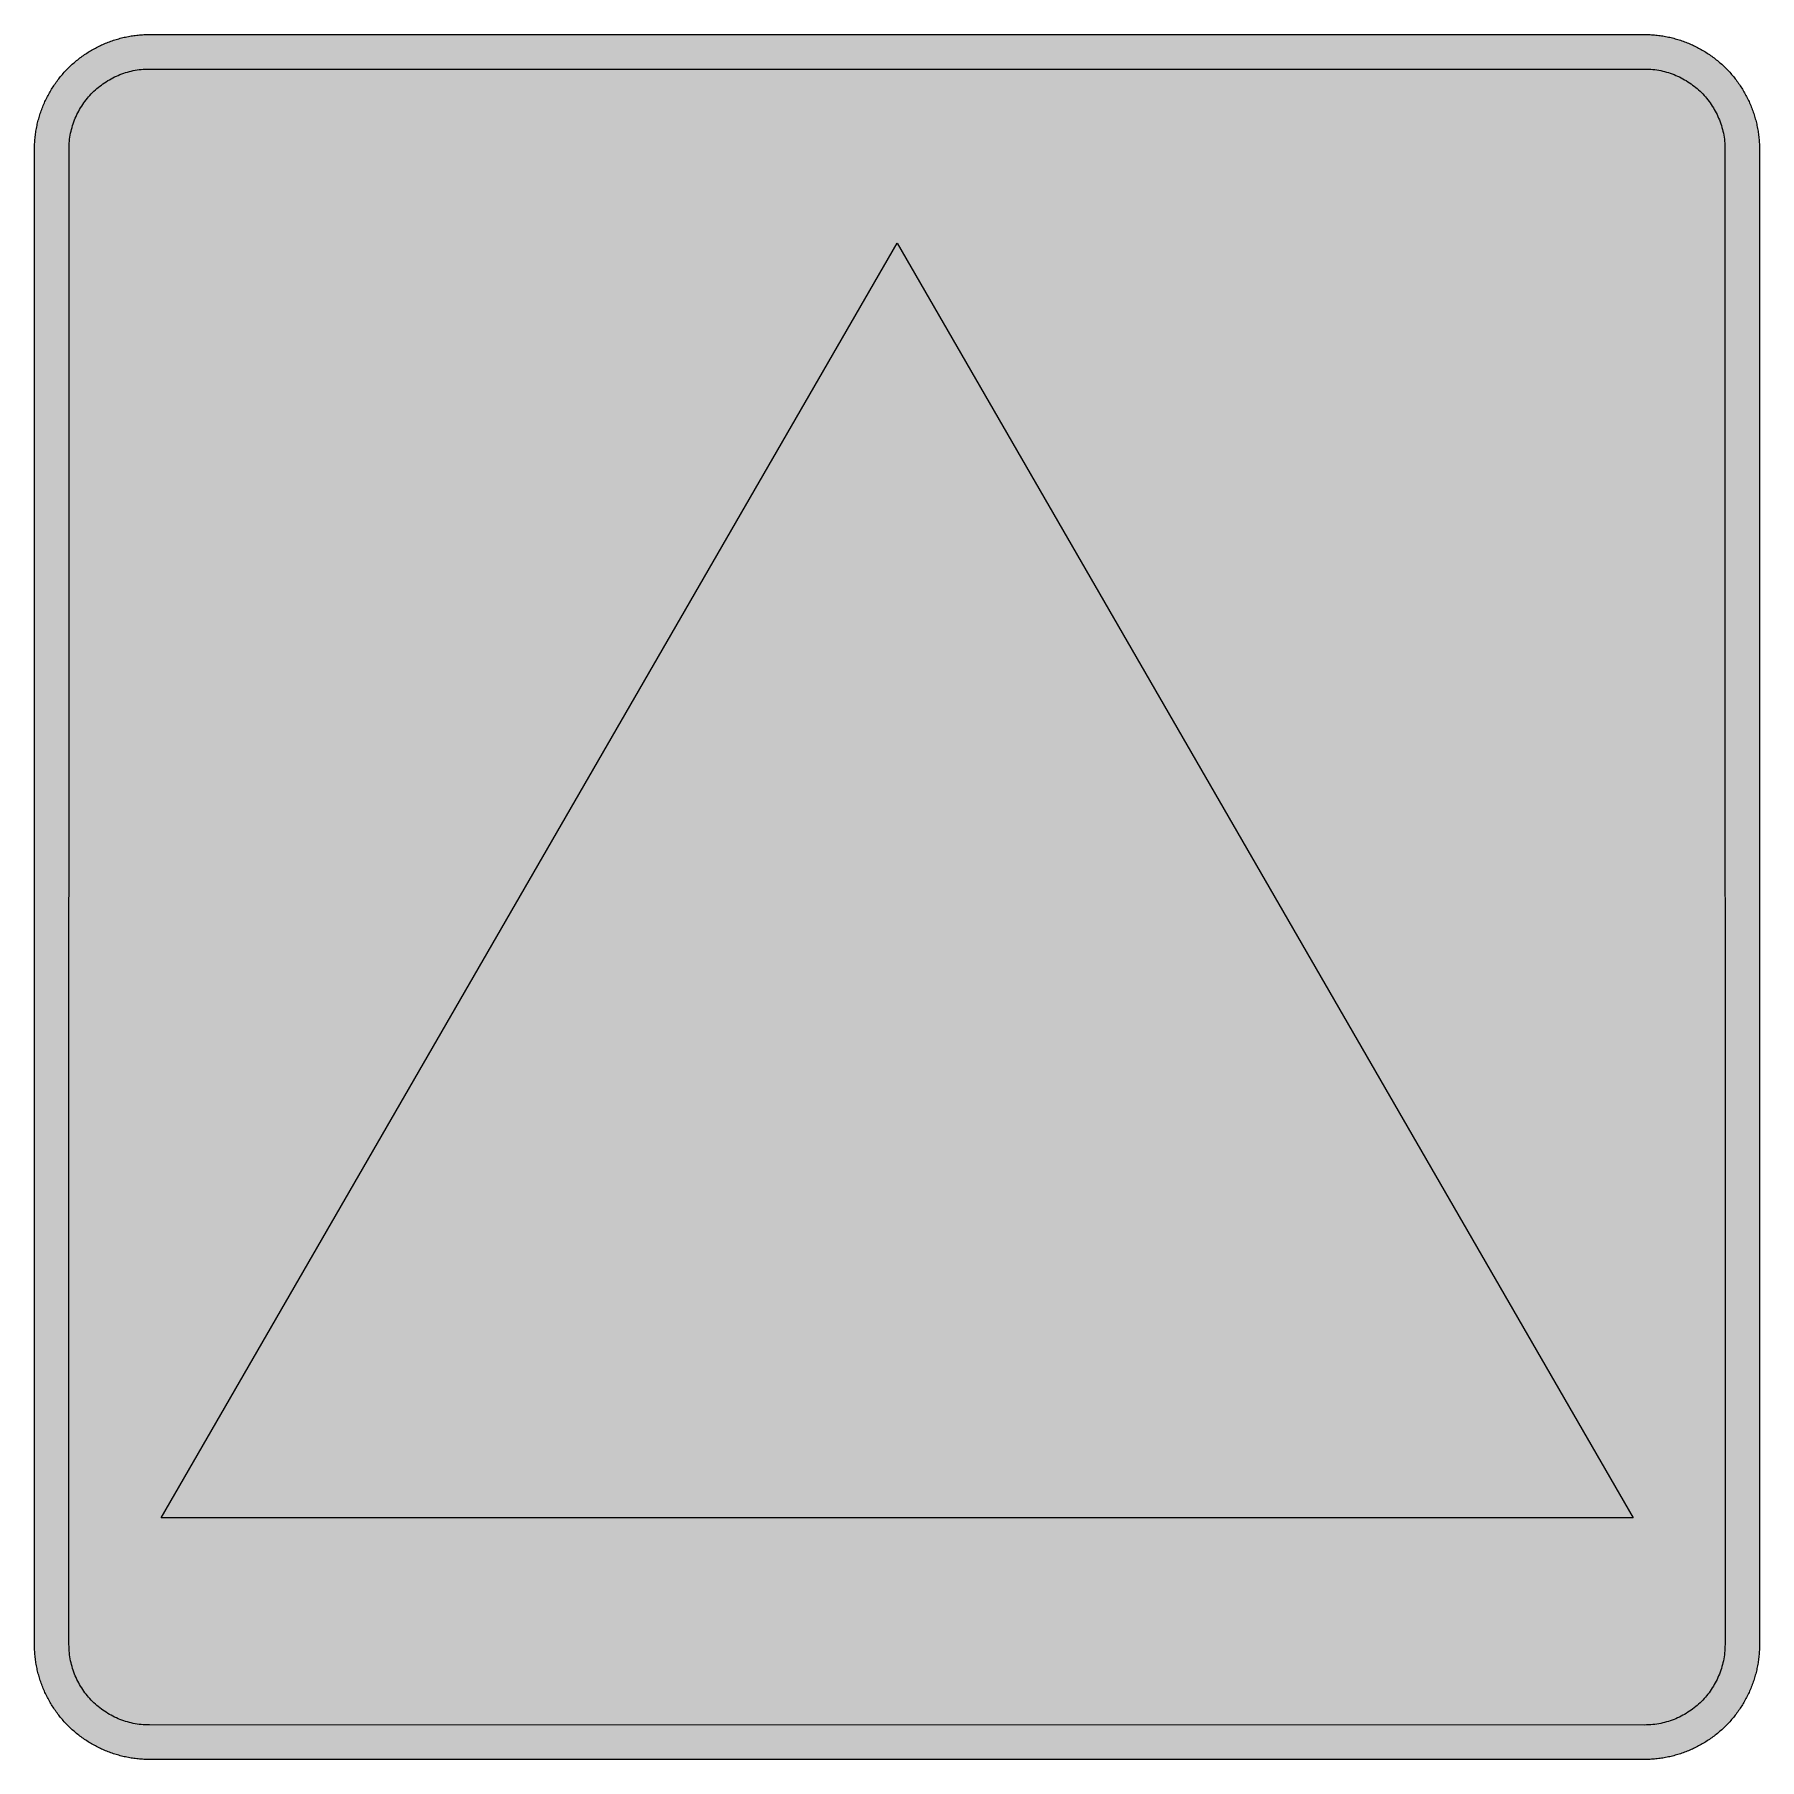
# Model space of a CAD drawing. Header units: millimetres. Extents: x 0 to 265, y 0 to 265.
import ezdxf

# ---------------------------------------------------------------- set-up
doc = ezdxf.new("R2010")
doc.units = ezdxf.units.MM

msp = doc.modelspace()

# ---------------------------------------------------------------- hatches: boundary and pattern name
for color, points in [(254, [(17.6911, 0.0536), (17.4701, 0.0533), (17.2517, 0.0584), (17.0332, 0.0635), (16.8148, 0.0737), (16.5989, 0.0864), (16.3805, 0.1016), (16.1646, 0.1194), (15.9461, 0.1397), (15.7302, 0.1626), (15.5143, 0.188), (15.301, 0.2159), (15.0851, 0.2464), (14.8717, 0.2794), (14.6583, 0.315), (14.445, 0.3531), (14.2342, 0.3937), (14.0208, 0.4369), (13.81, 0.4851), (13.6017, 0.5334), (13.3909, 0.5842), (13.1826, 0.6375), (12.9743, 0.6934), (12.766, 0.7544), (12.5603, 0.8153), (12.3546, 0.8788), (12.1514, 0.9449), (11.9456, 1.0135), (11.7424, 1.0846), (11.5418, 1.1582), (11.3411, 1.2344), (11.1404, 1.3132), (10.9398, 1.3945), (10.7417, 1.4783), (10.5461, 1.5646), (10.348, 1.6535), (10.1549, 1.7424), (9.9593, 1.8364), (9.7663, 1.9329), (9.5758, 2.0295), (9.3853, 2.1311), (9.1948, 2.2327), (9.0068, 2.3368), (8.8189, 2.4435), (8.6335, 2.5552), (8.4506, 2.667), (8.2677, 2.7813), (8.0848, 2.8956), (7.9045, 3.015), (7.7241, 3.1369), (7.5463, 3.2588), (7.3711, 3.3858), (7.1958, 3.5128), (7.0231, 3.6424), (6.8504, 3.7744), (6.6802, 3.9091), (6.5126, 4.0462), (6.3449, 4.1859), (6.1773, 4.3256), (6.0147, 4.4704), (5.8522, 4.6152), (5.6896, 4.7625), (5.5321, 4.9124), (5.3721, 5.0648), (5.2172, 5.2172), (5.0622, 5.3746), (4.9124, 5.5321), (4.7625, 5.6921), (4.6152, 5.8522), (4.4679, 6.0147), (4.3256, 6.1798), (4.1859, 6.3449), (4.0462, 6.5126), (3.9091, 6.6802), (3.7744, 6.8504), (3.6424, 7.0231), (3.5128, 7.1958), (3.3858, 7.3711), (3.2588, 7.5489), (3.1369, 7.7267), (3.015, 7.9045), (2.8956, 8.0848), (2.7788, 8.2677), (2.6645, 8.4506), (2.5527, 8.6335), (2.4435, 8.8214), (2.3368, 9.0068), (2.2327, 9.1948), (2.1285, 9.3853), (2.0295, 9.5758), (1.9304, 9.7663), (1.8364, 9.9593), (1.7424, 10.1549), (1.651, 10.348), (1.5646, 10.5461), (1.4783, 10.7417), (1.3945, 10.9398), (1.3132, 11.1404), (1.2344, 11.3411), (1.1582, 11.5418), (1.0846, 11.7424), (1.0135, 11.9456), (0.9449, 12.1514), (0.8763, 12.3546), (0.8128, 12.5603), (0.7518, 12.766), (0.6934, 12.9743), (0.6375, 13.1826), (0.5842, 13.3909), (0.5309, 13.6017), (0.4826, 13.81), (0.4369, 14.0233), (0.3937, 14.2342), (0.3531, 14.445), (0.3124, 14.6583), (0.2769, 14.8717), (0.2438, 15.0851), (0.2134, 15.301), (0.1854, 15.5169), (0.16, 15.7328), (0.1372, 15.9487), (0.1168, 16.1646), (0.0991, 16.3805), (0.0838, 16.5989), (0.0737, 16.8173), (0.0635, 17.0358), (0.0559, 17.2542), (0.0533, 17.4727), (0.0508, 17.6911), (0.0522, 246.9981), (0.0533, 247.2157), (0.0559, 247.4341), (0.0635, 247.6525), (0.0737, 247.871), (0.0838, 248.0894), (0.0991, 248.3053), (0.1168, 248.5238), (0.1372, 248.7397), (0.16, 248.9556), (0.1854, 249.1715), (0.2134, 249.3874), (0.2438, 249.6007), (0.2769, 249.8141), (0.3124, 250.0274), (0.3531, 250.2408), (0.3937, 250.4542), (0.4369, 250.665), (0.4826, 250.8758), (0.5309, 251.0866), (0.5842, 251.2949), (0.6375, 251.5032), (0.6934, 251.7115), (0.7518, 251.9197), (0.8128, 252.1255), (0.8763, 252.3312), (0.9449, 252.537), (1.0135, 252.7402), (1.0846, 252.9434), (1.1582, 253.1466), (1.2344, 253.3472), (1.3132, 253.5479), (1.3945, 253.746), (1.4783, 253.9441), (1.5646, 254.1422), (1.651, 254.3378), (1.7424, 254.5334), (1.8364, 254.7264), (1.9304, 254.9195), (2.0295, 255.1125), (2.1285, 255.303), (2.2327, 255.491), (2.3368, 255.6789), (2.4435, 255.8669), (2.5527, 256.0523), (2.6645, 256.2377), (2.7788, 256.4206), (2.8956, 256.601), (3.015, 256.7813), (3.1369, 256.9616), (3.2588, 257.1394), (3.3858, 257.3147), (3.5128, 257.49), (3.6424, 257.6627), (3.7744, 257.8354), (3.9091, 258.0056), (4.0462, 258.1758), (4.1859, 258.3434), (4.3256, 258.5085), (4.4679, 258.6736), (4.6152, 258.8362), (4.7625, 258.9962), (4.9124, 259.1562), (5.0622, 259.3137), (5.2172, 259.4686), (5.3721, 259.6236), (5.5321, 259.776), (5.6896, 259.9258), (5.8522, 260.0731), (6.0147, 260.2179), (6.1773, 260.3602), (6.3449, 260.5024), (6.5126, 260.6396), (6.6802, 260.7767), (6.8504, 260.9113), (7.0231, 261.0434), (7.1958, 261.173), (7.3711, 261.3025), (7.5463, 261.427), (7.7241, 261.5514), (7.9045, 261.6708), (8.0848, 261.7902), (8.2677, 261.907), (8.4506, 262.0213), (8.6335, 262.1331), (8.8189, 262.2423), (9.0068, 262.349), (9.1948, 262.4557), (9.3853, 262.5573), (9.5758, 262.6563), (9.7663, 262.7554), (9.9593, 262.8519), (10.1549, 262.9433), (10.348, 263.0348), (10.5461, 263.1237), (10.7417, 263.21), (10.9398, 263.2939), (11.1404, 263.3726), (11.3411, 263.4513), (11.5418, 263.5275), (11.7424, 263.6037), (11.9456, 263.6749), (12.1514, 263.7434), (12.3546, 263.8095), (12.5603, 263.873), (12.766, 263.9339), (12.9743, 263.9924), (13.1826, 264.0508), (13.3909, 264.1041), (13.6017, 264.1549), (13.81, 264.2032), (14.0208, 264.2489), (14.2342, 264.2946), (14.445, 264.3353), (14.6583, 264.3734), (14.8717, 264.4089), (15.0851, 264.4419), (15.301, 264.4724), (15.5143, 264.5004), (15.7302, 264.5258), (15.9461, 264.5486), (16.1646, 264.5689), (16.3805, 264.5867), (16.5989, 264.602), (16.8148, 264.6147), (17.0332, 264.6223), (17.2517, 264.6299), (17.4701, 264.635), (17.6886, 264.635), (246.9967, 264.637), (247.2157, 264.635), (247.4341, 264.6299), (247.6525, 264.6223), (247.871, 264.6147), (248.0869, 264.602), (248.3053, 264.5867), (248.5212, 264.5689), (248.7397, 264.5486), (248.9556, 264.5258), (249.1715, 264.5004), (249.3848, 264.4724), (249.6007, 264.4419), (249.8141, 264.4089), (250.0274, 264.3734), (250.2408, 264.3353), (250.4542, 264.2946), (250.665, 264.2489), (250.8758, 264.2032), (251.0866, 264.1549), (251.2949, 264.1041), (251.5032, 264.0508), (251.7115, 263.9924), (251.9197, 263.9339), (252.1255, 263.873), (252.3312, 263.8095), (252.537, 263.7434), (252.7402, 263.6749), (252.9434, 263.6037), (253.1466, 263.5275), (253.3472, 263.4513), (253.5479, 263.3726), (253.746, 263.2939), (253.9441, 263.21), (254.1422, 263.1237), (254.3378, 263.0348), (254.5334, 262.9433), (254.7264, 262.8519), (254.9195, 262.7554), (255.1125, 262.6563), (255.303, 262.5573), (255.491, 262.4557), (255.6789, 262.349), (255.8669, 262.2423), (256.0523, 262.1331), (256.2377, 262.0213), (256.4206, 261.907), (256.601, 261.7902), (256.7813, 261.6708), (256.9616, 261.5514), (257.1394, 261.427), (257.3147, 261.3025), (257.49, 261.173), (257.6627, 261.0434), (257.8354, 260.9113), (258.0056, 260.7767), (258.1758, 260.6396), (258.3409, 260.5024), (258.5085, 260.3602), (258.6711, 260.2179), (258.8336, 260.0731), (258.9962, 259.9258), (259.1537, 259.776), (259.3111, 259.6236), (259.4686, 259.4686), (259.621, 259.3137), (259.7734, 259.1562), (259.9233, 258.9962), (260.0706, 258.8362), (260.2179, 258.6736), (260.3602, 258.5085), (260.5024, 258.3434), (260.6396, 258.1758), (260.7767, 258.0056), (260.9113, 257.8354), (261.0434, 257.6627), (261.173, 257.49), (261.3025, 257.3147), (261.427, 257.1394), (261.5514, 256.9616), (261.6708, 256.7813), (261.7902, 256.601), (261.907, 256.4206), (262.0213, 256.2377), (262.1331, 256.0523), (262.2423, 255.8669), (262.349, 255.6789), (262.4531, 255.491), (262.5573, 255.303), (262.6563, 255.1125), (262.7554, 254.9195), (262.8494, 254.7264), (262.9433, 254.5334), (263.0348, 254.3378), (263.1237, 254.1422), (263.2075, 253.9441), (263.2913, 253.746), (263.3726, 253.5479), (263.4513, 253.3472), (263.5275, 253.1466), (263.6012, 252.9434), (263.6723, 252.7402), (263.7409, 252.537), (263.8095, 252.3312), (263.873, 252.1255), (263.9339, 251.9197), (263.9924, 251.7115), (264.0482, 251.5032), (264.1016, 251.2949), (264.1549, 251.0866), (264.2032, 250.8758), (264.2489, 250.665), (264.2921, 250.4542), (264.3327, 250.2408), (264.3708, 250.0274), (264.4089, 249.8141), (264.4419, 249.6007), (264.4724, 249.3874), (264.5004, 249.1715), (264.5258, 248.9556), (264.5486, 248.7397), (264.5689, 248.5238), (264.5867, 248.3053), (264.5994, 248.0894), (264.6121, 247.871), (264.6223, 247.6525), (264.6299, 247.4341), (264.6324, 247.2157), (264.635, 246.9972), (264.6355, 17.6925), (264.6324, 17.4727), (264.6299, 17.2542), (264.6223, 17.0358), (264.6121, 16.8173), (264.5994, 16.5989), (264.5867, 16.3805), (264.5689, 16.1646), (264.5486, 15.9487), (264.5258, 15.7328), (264.5004, 15.5169), (264.4724, 15.301), (264.4419, 15.0851), (264.4089, 14.8717), (264.3708, 14.6583), (264.3327, 14.445), (264.2921, 14.2342), (264.2489, 14.0233), (264.2032, 13.81), (264.1549, 13.6017), (264.1016, 13.3909), (264.0482, 13.1826), (263.9924, 12.9743), (263.9339, 12.766), (263.873, 12.5603), (263.8095, 12.3546), (263.7409, 12.1514), (263.6723, 11.9456), (263.6012, 11.7424), (263.5275, 11.5418), (263.4513, 11.3411), (263.3726, 11.1404), (263.2913, 10.9398), (263.2075, 10.7417), (263.1237, 10.5461), (263.0348, 10.348), (262.9433, 10.1549), (262.8494, 9.9593), (262.7554, 9.7663), (262.6563, 9.5758), (262.5573, 9.3853), (262.4531, 9.1948), (262.349, 9.0068), (262.2423, 8.8214), (262.1331, 8.6335), (262.0213, 8.4506), (261.907, 8.2677), (261.7902, 8.0848), (261.6708, 7.9045), (261.5514, 7.7267), (261.427, 7.5489), (261.3025, 7.3711), (261.173, 7.1958), (261.0434, 7.0231), (260.9113, 6.8504), (260.7767, 6.6802), (260.6396, 6.5126), (260.5024, 6.3449), (260.3602, 6.1798), (260.2179, 6.0147), (260.0706, 5.8522), (259.9233, 5.6921), (259.7734, 5.5321), (259.621, 5.3746), (259.4686, 5.2172), (259.3111, 5.0648), (259.1537, 4.9124), (258.9962, 4.7625), (258.8336, 4.6152), (258.6711, 4.4704), (258.5085, 4.3256), (258.3409, 4.1859), (258.1758, 4.0462), (258.0056, 3.9091), (257.8354, 3.7744), (257.6627, 3.6424), (257.49, 3.5128), (257.3147, 3.3858), (257.1394, 3.2588), (256.9616, 3.1369), (256.7813, 3.015), (256.601, 2.8956), (256.4206, 2.7813), (256.2377, 2.667), (256.0523, 2.5552), (255.8669, 2.4435), (255.6789, 2.3368), (255.491, 2.2327), (255.303, 2.1311), (255.1125, 2.0295), (254.9195, 1.9329), (254.7264, 1.8364), (254.5334, 1.7424), (254.3378, 1.6535), (254.1422, 1.5646), (253.9441, 1.4783), (253.746, 1.3945), (253.5479, 1.3132), (253.3472, 1.2344), (253.1466, 1.1582), (252.9434, 1.0846), (252.7402, 1.0135), (252.537, 0.9449), (252.3312, 0.8788), (252.1255, 0.8153), (251.9197, 0.7544), (251.7115, 0.6934), (251.5032, 0.6375), (251.2949, 0.5842), (251.0866, 0.5334), (250.8758, 0.4851), (250.665, 0.4369), (250.4542, 0.3937), (250.2408, 0.3531), (250.0274, 0.315), (249.8141, 0.2794), (249.6007, 0.2464), (249.3848, 0.2159), (249.1715, 0.188), (248.9556, 0.1626), (248.7397, 0.1397), (248.5212, 0.1194), (248.3053, 0.1016), (248.0869, 0.0864), (247.871, 0.0737), (247.6525, 0.0635), (247.4341, 0.0584), (247.2157, 0.0533), (246.9947, 0.0533)]), (144, [(17.6911, 5.3453), (17.3711, 5.3492), (17.0536, 5.3594), (16.7411, 5.3797), (16.4287, 5.4077), (16.1163, 5.4432), (15.809, 5.4864), (15.5042, 5.5372), (15.2019, 5.5956), (14.9022, 5.6591), (14.605, 5.7328), (14.3104, 5.8115), (14.0183, 5.8979), (13.7312, 5.9919), (13.4442, 6.0935), (13.1623, 6.2001), (12.8829, 6.3144), (12.6086, 6.4338), (12.3368, 6.5608), (12.0701, 6.6954), (11.8059, 6.8351), (11.5443, 6.9799), (11.2878, 7.1323), (11.0363, 7.2898), (10.7874, 7.4524), (10.5435, 7.6225), (10.3022, 7.7978), (10.066, 7.9781), (9.8349, 8.1636), (9.6088, 8.3541), (9.3878, 8.5522), (9.1719, 8.7528), (8.9586, 8.9611), (8.7528, 9.1719), (8.5496, 9.3878), (8.3541, 9.6114), (8.1636, 9.8374), (7.9756, 10.0686), (7.7953, 10.3022), (7.62, 10.5435), (7.4524, 10.7874), (7.2873, 11.0363), (7.1298, 11.2878), (6.9774, 11.5443), (6.8326, 11.8059), (6.6929, 12.0701), (6.5608, 12.3368), (6.4338, 12.6086), (6.3119, 12.8854), (6.2001, 13.1623), (6.0909, 13.4468), (5.9919, 13.7312), (5.8979, 14.0183), (5.8115, 14.3104), (5.7302, 14.605), (5.6591, 14.9022), (5.5931, 15.2019), (5.5347, 15.5042), (5.4839, 15.8115), (5.4407, 16.1188), (5.4051, 16.4287), (5.3797, 16.7411), (5.3594, 17.0561), (5.3467, 17.3736), (5.3416, 17.6911), (5.3439, 246.9981), (5.3467, 247.3147), (5.3594, 247.6322), (5.3797, 247.9472), (5.4051, 248.2596), (5.4407, 248.5695), (5.4839, 248.8768), (5.5347, 249.1816), (5.5931, 249.4839), (5.6591, 249.7861), (5.7302, 250.0833), (5.8115, 250.378), (5.8979, 250.6675), (5.9919, 250.9571), (6.0909, 251.2416), (6.2001, 251.5235), (6.3119, 251.8029), (6.4338, 252.0772), (6.5608, 252.349), (6.6929, 252.6182), (6.8326, 252.8824), (6.9774, 253.1415), (7.1298, 253.398), (7.2873, 253.652), (7.4524, 253.9009), (7.62, 254.1448), (7.7953, 254.3835), (7.9756, 254.6198), (8.1636, 254.8509), (8.3541, 255.077), (8.5496, 255.2979), (8.7528, 255.5164), (8.9586, 255.7272), (9.1719, 255.9355), (9.3878, 256.1361), (9.6088, 256.3317), (9.8349, 256.5248), (10.066, 256.7102), (10.3022, 256.8905), (10.5435, 257.0658), (10.7874, 257.236), (11.0363, 257.3985), (11.2878, 257.556), (11.5443, 257.7084), (11.8059, 257.8532), (12.0701, 257.9929), (12.3368, 258.1275), (12.6086, 258.252), (12.8829, 258.3739), (13.1623, 258.4882), (13.4442, 258.5949), (13.7312, 258.6965), (14.0183, 258.7879), (14.3104, 258.8768), (14.605, 258.9555), (14.9022, 259.0267), (15.2019, 259.0927), (15.5042, 259.1511), (15.809, 259.2019), (16.1163, 259.2451), (16.4287, 259.2807), (16.7411, 259.3086), (17.0536, 259.3289), (17.3711, 259.3391), (17.6886, 259.3442), (246.9967, 259.3453), (247.3147, 259.3391), (247.6297, 259.3289), (247.9446, 259.3086), (248.2571, 259.2807), (248.5669, 259.2451), (248.8768, 259.2019), (249.1816, 259.1511), (249.4839, 259.0927), (249.7836, 259.0267), (250.0808, 258.9555), (250.3754, 258.8768), (250.6675, 258.7879), (250.9545, 258.6965), (251.2416, 258.5949), (251.5235, 258.4882), (251.8029, 258.3739), (252.0772, 258.252), (252.349, 258.1275), (252.6157, 257.9929), (252.8799, 257.8532), (253.1415, 257.7084), (253.398, 257.556), (253.6495, 257.3985), (253.8984, 257.236), (254.1422, 257.0658), (254.3835, 256.8905), (254.6198, 256.7102), (254.8509, 256.5248), (255.077, 256.3317), (255.2979, 256.1361), (255.5138, 255.9355), (255.7272, 255.7272), (255.9329, 255.5164), (256.1361, 255.2979), (256.3317, 255.077), (256.5222, 254.8509), (256.7102, 254.6198), (256.8905, 254.3835), (257.0658, 254.1448), (257.2334, 253.9009), (257.3985, 253.652), (257.556, 253.398), (257.7059, 253.1415), (257.8532, 252.8824), (257.9929, 252.6182), (258.125, 252.349), (258.252, 252.0772), (258.3713, 251.8029), (258.4856, 251.5235), (258.5923, 251.2416), (258.6939, 250.9571), (258.7879, 250.6675), (258.8743, 250.378), (258.953, 250.0833), (259.0267, 249.7861), (259.0927, 249.4839), (259.1486, 249.1816), (259.1994, 248.8768), (259.2426, 248.5695), (259.2781, 248.2596), (259.3061, 247.9472), (259.3264, 247.6322), (259.3391, 247.3147), (259.3416, 246.9972), (259.3439, 17.6925), (259.3391, 17.3736), (259.3264, 17.0561), (259.3061, 16.7411), (259.2781, 16.4287), (259.2426, 16.1188), (259.1994, 15.8115), (259.1486, 15.5042), (259.0927, 15.2019), (259.0267, 14.9022), (258.953, 14.605), (258.8743, 14.3104), (258.7879, 14.0183), (258.6939, 13.7312), (258.5923, 13.4468), (258.4856, 13.1623), (258.3713, 12.8854), (258.252, 12.6086), (258.125, 12.3368), (257.9929, 12.0701), (257.8532, 11.8059), (257.7059, 11.5443), (257.556, 11.2878), (257.3985, 11.0363), (257.2334, 10.7874), (257.0658, 10.5435), (256.8905, 10.3022), (256.7102, 10.0686), (256.5222, 9.8374), (256.3317, 9.6114), (256.1361, 9.3878), (255.9329, 9.1719), (255.7272, 8.9611), (255.5138, 8.7528), (255.2979, 8.5522), (255.077, 8.3541), (254.8509, 8.1636), (254.6198, 7.9781), (254.3835, 7.7978), (254.1422, 7.6225), (253.8984, 7.4524), (253.6495, 7.2898), (253.398, 7.1323), (253.1415, 6.9799), (252.8799, 6.8351), (252.6157, 6.6954), (252.349, 6.5608), (252.0772, 6.4338), (251.8029, 6.3144), (251.5235, 6.2001), (251.2416, 6.0935), (250.9545, 5.9919), (250.6675, 5.8979), (250.3754, 5.8115), (250.0808, 5.7328), (249.7836, 5.6591), (249.4839, 5.5956), (249.1816, 5.5372), (248.8768, 5.4864), (248.5669, 5.4432), (248.2571, 5.4077), (247.9446, 5.3797), (247.6297, 5.3594), (247.3147, 5.3492), (246.9947, 5.3442)]), (254, [(19.455, 37.0953), (132.3439, 232.6234), (245.2328, 37.0953)])]:
    msp.add_hatch(color=color).paths.add_polyline_path(points)
h = msp.add_hatch(color=59)
h.paths.add_polyline_path([(130.58, 118.6321), (155.5669, 72.614), (155.6537, 72.4535), (155.7452, 72.296), (155.8366, 72.1411), (155.9331, 71.9887), (156.0297, 71.8363), (156.1313, 71.689), (156.2329, 71.5416), (156.337, 71.3969), (156.4437, 71.2521), (156.5529, 71.1124), (156.6647, 70.9727), (156.779, 70.8355), (156.8958, 70.7009), (157.0126, 70.5688), (157.132, 70.4367), (157.2539, 70.3097), (157.3784, 70.1827), (157.5054, 70.0583), (157.6324, 69.9389), (157.7619, 69.817), (157.894, 69.7001), (158.0261, 69.5858), (158.1633, 69.4741), (158.3004, 69.3623), (158.4376, 69.2556), (158.5798, 69.149), (158.7221, 69.0474), (158.8643, 68.9458), (159.0091, 68.8467), (159.1564, 68.7527), (159.3063, 68.6587), (159.4561, 68.5673), (159.6085, 68.4784), (159.7609, 68.392), (159.9159, 68.3108), (160.0708, 68.2295), (160.2283, 68.1507), (160.3858, 68.0745), (160.5458, 68.0009), (160.7083, 67.9323), (160.8684, 67.8637), (161.0335, 67.7977), (161.1986, 67.7367), (161.3637, 67.6758), (161.5313, 67.6199), (161.6989, 67.564), (161.8666, 67.5132), (162.0368, 67.4649), (162.2095, 67.4192), (162.3797, 67.376), (162.5524, 67.3354), (162.7276, 67.2973), (162.9004, 67.2643), (163.0756, 67.2313), (163.2534, 67.2033), (163.4287, 67.1779), (163.6065, 67.1551), (163.7843, 67.1347), (163.9646, 67.1195), (164.145, 67.1043), (164.3228, 67.0941), (164.5056, 67.0865), (164.686, 67.0814), (164.8663, 67.0789), (164.9501, 67.0814), (165.0314, 67.0814), (165.1152, 67.0839), (165.1965, 67.0865), (165.2803, 67.089), (165.3616, 67.0916), (165.4454, 67.0966), (165.5267, 67.1017), (165.6105, 67.1068), (165.6918, 67.1119), (165.7731, 67.1195), (165.8544, 67.1271), (165.9382, 67.1347), (166.0195, 67.1424), (166.1008, 67.1525), (166.182, 67.1627), (166.2633, 67.1728), (166.3446, 67.183), (166.4259, 67.1957), (166.5072, 67.2084), (166.5884, 67.2211), (166.6697, 67.2338), (166.751, 67.249), (166.8323, 67.2643), (166.911, 67.2795), (166.9923, 67.2948), (167.0736, 67.3125), (167.1523, 67.3303), (167.2336, 67.3481), (167.3123, 67.3659), (167.3936, 67.3862), (167.4724, 67.4065), (167.5511, 67.4268), (167.6298, 67.4472), (167.7086, 67.47), (167.7899, 67.4903), (167.8686, 67.5132), (167.9448, 67.5386), (168.0235, 67.5615), (168.1023, 67.5869), (168.181, 67.6123), (168.2598, 67.6377), (168.336, 67.6656), (168.4147, 67.691), (168.4909, 67.7189), (168.5671, 67.7469), (168.6458, 67.7774), (168.722, 67.8078), (168.7982, 67.8358), (168.8744, 67.8688), (168.9506, 67.8993), (169.0268, 67.9323), (169.1005, 67.9628), (169.1767, 67.9958), (169.2529, 68.0314), (169.3266, 68.0644), (169.4002, 68.0999), (169.4764, 68.1355), (169.5501, 68.1711), (169.6237, 68.2092), (169.6974, 68.2447), (169.7711, 68.2828), (169.8447, 68.3235), (169.9158, 68.3616), (141.8057, 120.1399), (141.7853, 120.175), (141.765, 120.2106), (141.7472, 120.2487), (141.7269, 120.2842), (141.7091, 120.3223), (141.6914, 120.3579), (141.6736, 120.396), (141.6558, 120.4341), (141.638, 120.4697), (141.6228, 120.5078), (141.605, 120.5459), (141.5898, 120.584), (141.572, 120.6221), (141.5567, 120.6602), (141.5415, 120.6983), (141.5263, 120.7364), (141.511, 120.7745), (141.4958, 120.8126), (141.4831, 120.8507), (141.4678, 120.8888), (141.4551, 120.9294), (141.4424, 120.9675), (141.4297, 121.0056), (141.417, 121.0462), (141.4043, 121.0843), (141.3916, 121.1224), (141.3789, 121.1631), (141.3688, 121.2012), (141.3561, 121.2418), (141.3459, 121.2799), (141.3358, 121.3206), (141.3256, 121.3612), (141.3154, 121.3993), (141.3053, 121.4399), (141.2951, 121.4806), (141.2875, 121.5212), (141.2773, 121.5593), (141.2697, 121.6), (141.2621, 121.6406), (141.2545, 121.6812), (141.2469, 121.7219), (141.2392, 121.7625), (141.2316, 121.8032), (141.2265, 121.8438), (141.2189, 121.8844), (141.2138, 121.9251), (141.2088, 121.9657), (141.2037, 122.0064), (141.1986, 122.047), (141.1935, 122.0876), (141.1884, 122.1283), (141.1859, 122.1689), (141.1808, 122.2096), (141.1783, 122.2502), (141.1757, 122.2908), (141.1732, 122.334), (141.1707, 122.3747), (141.1681, 122.4153), (141.1656, 122.4559), (141.1656, 122.4991), (141.163, 122.5398), (141.163, 122.5804), (141.163, 122.621), (141.163, 122.6642), (141.1633, 123.9668), (119.9967, 123.9668), (119.9967, 122.6644), (119.9947, 122.621), (119.9947, 122.5804), (119.9947, 122.5398), (119.9921, 122.4991), (119.9921, 122.4559), (119.9896, 122.4153), (119.9871, 122.3747), (119.9845, 122.334), (119.982, 122.2908), (119.9794, 122.2502), (119.9769, 122.2096), (119.9718, 122.1689), (119.9693, 122.1283), (119.9642, 122.0876), (119.9591, 122.047), (119.954, 122.0064), (119.949, 121.9657), (119.9439, 121.9251), (119.9388, 121.8844), (119.9312, 121.8438), (119.9261, 121.8032), (119.9185, 121.7625), (119.9109, 121.7219), (119.9032, 121.6812), (119.8956, 121.6406), (119.888, 121.6), (119.8804, 121.5593), (119.8702, 121.5212), (119.8626, 121.4806), (119.8524, 121.4399), (119.8423, 121.3993), (119.8321, 121.3612), (119.822, 121.3206), (119.8118, 121.2799), (119.8016, 121.2418), (119.7889, 121.2012), (119.7788, 121.1631), (119.7661, 121.1224), (119.7534, 121.0843), (119.7432, 121.0462), (119.7305, 121.0056), (119.7153, 120.9675), (119.7026, 120.9294), (119.6899, 120.8888), (119.6746, 120.8507), (119.6619, 120.8126), (119.6467, 120.7745), (119.6315, 120.7364), (119.6162, 120.6983), (119.601, 120.6602), (119.5857, 120.6221), (119.5705, 120.584), (119.5527, 120.5459), (119.5375, 120.5078), (119.5197, 120.4697), (119.5019, 120.4341), (119.4867, 120.396), (119.4664, 120.3579), (119.4486, 120.3223), (119.4308, 120.2842), (119.413, 120.2487), (119.3927, 120.2106), (119.3749, 120.175), (119.3546, 120.1395), (98.3396, 81.432), (98.298, 81.3587), (98.2599, 81.2851), (98.2218, 81.2114), (98.1862, 81.1378), (98.1481, 81.0641), (98.1126, 80.9904), (98.077, 80.9168), (98.0415, 80.8406), (98.0059, 80.7669), (97.9729, 80.6907), (97.9399, 80.6171), (97.9068, 80.5409), (97.8764, 80.4647), (97.8433, 80.3885), (97.8129, 80.3123), (97.7824, 80.2361), (97.7519, 80.1599), (97.724, 80.0811), (97.696, 80.0049), (97.6681, 79.9287), (97.6401, 79.85), (97.6147, 79.7738), (97.5868, 79.695), (97.5614, 79.6163), (97.5385, 79.5376), (97.5131, 79.4588), (97.4903, 79.3826), (97.4674, 79.3013), (97.4446, 79.2226), (97.4217, 79.1439), (97.4014, 79.0651), (97.3811, 78.9864), (97.3607, 78.9051), (97.343, 78.8264), (97.3226, 78.7476), (97.3049, 78.6663), (97.2871, 78.5851), (97.2718, 78.5063), (97.2541, 78.425), (97.2388, 78.3438), (97.2236, 78.265), (97.2109, 78.1837), (97.1956, 78.1025), (97.1829, 78.0212), (97.1702, 77.9399), (97.1601, 77.8586), (97.1474, 77.7773), (97.1372, 77.6961), (97.1271, 77.6148), (97.1194, 77.5335), (97.1093, 77.4497), (97.1017, 77.3684), (97.094, 77.2871), (97.0864, 77.2058), (97.0813, 77.122), (97.0763, 77.0407), (97.0712, 76.9569), (97.0661, 76.8756), (97.0636, 76.7944), (97.061, 76.7105), (97.0585, 76.6293), (97.0559, 76.5454), (97.0559, 76.4642), (97.0559, 76.3803), (97.0559, 76.2), (97.061, 76.0171), (97.0686, 75.8368), (97.0788, 75.6564), (97.094, 75.4761), (97.1118, 75.2983), (97.1296, 75.1205), (97.1525, 74.9427), (97.1779, 74.7649), (97.2083, 74.5896), (97.2388, 74.4144), (97.2744, 74.2391), (97.3099, 74.0664), (97.3506, 73.8937), (97.3938, 73.721), (97.4395, 73.5508), (97.4903, 73.3806), (97.5411, 73.2104), (97.5944, 73.0428), (97.6528, 72.8777), (97.7113, 72.71), (97.7748, 72.5449), (97.8383, 72.3824), (97.9068, 72.2198), (97.978, 72.0598), (98.0516, 71.8998), (98.1253, 71.7423), (98.204, 71.5848), (98.2853, 71.4273), (98.3691, 71.2724), (98.4555, 71.12), (98.5444, 70.9701), (98.6333, 70.8177), (98.7273, 70.6704), (98.8238, 70.5231), (98.9228, 70.3783), (99.0219, 70.2335), (99.126, 70.0913), (99.2327, 69.9516), (99.3394, 69.8119), (99.4512, 69.6747), (99.5629, 69.5401), (99.6772, 69.408), (99.7941, 69.276), (99.9134, 69.1464), (100.0354, 69.0169), (100.1598, 68.8924), (100.2868, 68.768), (100.4138, 68.646), (100.5459, 68.5267), (100.678, 68.4098), (100.8126, 68.293), (100.9498, 68.1787), (101.0895, 68.0669), (101.2292, 67.9577), (101.3714, 67.851), (101.5187, 67.7469), (101.666, 67.6453), (101.8134, 67.5437), (101.9658, 67.4472), (102.1182, 67.3506), (102.2731, 67.2592), (102.4306, 67.1678), (102.5906, 67.0789)])
h.paths.add_polyline_path([(119.9967, 157.3082), (119.9967, 126.6126), (141.1633, 126.6126), (141.1633, 151.9975), (154.9107, 130.8294), (154.9908, 130.7059), (155.0721, 130.5839), (155.1584, 130.4646), (155.2448, 130.3477), (155.3312, 130.2309), (155.4201, 130.1166), (155.5115, 130.0023), (155.6055, 129.8905), (155.6995, 129.7813), (155.796, 129.6746), (155.8925, 129.5679), (155.9916, 129.4613), (156.0932, 129.3597), (156.1948, 129.2581), (156.2989, 129.1565), (156.403, 129.0599), (156.5097, 128.9634), (156.6164, 128.8694), (156.7256, 128.7755), (156.8374, 128.684), (156.9491, 128.5951), (157.0609, 128.5088), (157.1752, 128.4224), (157.292, 128.3386), (157.4089, 128.2548), (157.5257, 128.176), (157.6451, 128.0973), (157.7645, 128.0211), (157.8864, 127.9449), (158.0083, 127.8738), (158.1328, 127.8026), (158.2572, 127.7341), (158.3842, 127.6655), (158.5112, 127.602), (158.6382, 127.5385), (158.7678, 127.4775), (158.8973, 127.4166), (159.0269, 127.3607), (159.1589, 127.3048), (159.291, 127.2515), (159.4256, 127.2007), (159.5603, 127.1524), (159.6949, 127.1041), (159.8295, 127.0584), (159.9667, 127.0178), (160.1038, 126.9746), (160.241, 126.9365), (160.3807, 126.9009), (160.5204, 126.8654), (160.6601, 126.8324), (160.7998, 126.8044), (160.942, 126.7739), (161.0843, 126.7485), (161.2265, 126.7257), (161.3687, 126.7028), (161.5135, 126.685), (161.6558, 126.6673), (161.8005, 126.652), (161.9453, 126.6393), (162.0901, 126.6292), (162.2374, 126.6215), (162.3822, 126.6165), (162.5295, 126.6114), (162.6768, 126.6114), (162.7607, 126.6114), (162.8445, 126.6139), (162.9283, 126.6139), (163.0121, 126.6165), (163.0959, 126.6215), (163.1772, 126.6241), (163.261, 126.6292), (163.3449, 126.6368), (163.4287, 126.6419), (163.5125, 126.6495), (163.5938, 126.6571), (163.6776, 126.6647), (163.7614, 126.6749), (163.8427, 126.685), (163.9265, 126.6952), (164.0078, 126.7079), (164.0916, 126.7206), (164.1729, 126.7333), (164.2542, 126.746), (164.338, 126.7612), (164.4193, 126.7765), (164.5006, 126.7917), (164.5818, 126.8095), (164.6631, 126.8273), (164.7444, 126.8451), (164.8257, 126.8628), (164.907, 126.8832), (164.9857, 126.9035), (165.067, 126.9238), (165.1457, 126.9467), (165.227, 126.9695), (165.3057, 126.9924), (165.387, 127.0152), (165.4658, 127.0406), (165.5445, 127.066), (165.6232, 127.0914), (165.702, 127.1194), (165.7807, 127.1473), (165.8595, 127.1753), (165.9357, 127.2032), (166.0144, 127.2337), (166.0906, 127.2642), (166.1693, 127.2946), (166.2455, 127.3251), (166.3217, 127.3581), (166.3979, 127.3912), (166.4741, 127.4267), (166.5503, 127.4597), (166.6265, 127.4953), (166.7002, 127.5309), (166.7764, 127.5664), (166.8501, 127.6045), (166.9237, 127.6426), (166.9999, 127.6807), (167.0736, 127.7214), (167.1447, 127.7595), (167.2184, 127.8026), (167.292, 127.8433), (167.3631, 127.8839), (167.4368, 127.9271), (167.5079, 127.9703), (167.579, 128.016), (167.6502, 128.0592), (167.7187, 128.1049), (141.6763, 168.2126), (141.5593, 168.3868), (141.4399, 168.5595), (141.3205, 168.7297), (141.1986, 168.8973), (141.0716, 169.0649), (140.9446, 169.2275), (140.8151, 169.3901), (140.6804, 169.5475), (140.5458, 169.705), (140.4087, 169.86), (140.269, 170.0124), (140.1293, 170.1622), (139.9845, 170.3095), (139.8397, 170.4543), (139.6924, 170.5966), (139.5425, 170.7388), (139.3901, 170.876), (139.2352, 171.0106), (139.0802, 171.1427), (138.9228, 171.2722), (138.7627, 171.4017), (138.6002, 171.5262), (138.4376, 171.6481), (138.2725, 171.7675), (138.1049, 171.8869), (137.9372, 172.0012), (137.7671, 172.1129), (137.5943, 172.2222), (137.4216, 172.3288), (137.2464, 172.433), (137.0711, 172.5346), (136.8908, 172.6336), (136.713, 172.7276), (136.5301, 172.8216), (136.3472, 172.9105), (136.1643, 172.9994), (135.9789, 173.0832), (135.7935, 173.1645), (135.6055, 173.2432), (135.415, 173.3194), (135.2245, 173.3931), (135.034, 173.4642), (134.841, 173.5303), (134.6454, 173.5963), (134.4498, 173.6573), (134.2542, 173.7157), (134.0587, 173.7716), (133.8605, 173.8224), (133.6599, 173.8732), (133.4592, 173.9189), (133.2586, 173.9621), (133.0579, 174.0027), (132.8547, 174.0383), (132.6515, 174.0738), (132.4458, 174.1043), (132.2426, 174.1322), (132.0368, 174.1551), (131.8285, 174.178), (131.6228, 174.1957), (131.4145, 174.211), (131.2062, 174.2211), (130.998, 174.2288), (130.7897, 174.2338), (130.5789, 174.2364), (130.4341, 174.2364), (130.2868, 174.2338), (130.142, 174.2288), (129.9972, 174.2237), (129.8524, 174.2161), (129.7076, 174.2084), (129.5629, 174.1983), (129.4181, 174.1856), (129.2733, 174.1729), (129.1311, 174.1576), (128.9863, 174.1399), (128.844, 174.1221), (128.6993, 174.1018), (128.557, 174.0814), (128.4148, 174.0586), (128.2725, 174.0332), (128.1303, 174.0078), (127.9906, 173.9798), (127.8484, 173.9519), (127.7087, 173.9214), (127.569, 173.8884), (127.4293, 173.8554), (127.2896, 173.8198), (127.1499, 173.7843), (127.0127, 173.7462), (126.873, 173.7055), (126.7358, 173.6649), (126.5987, 173.6217), (126.4615, 173.5785), (126.3269, 173.5328), (126.1897, 173.4871), (126.0551, 173.4388), (125.9205, 173.388), (125.7859, 173.3372), (125.6513, 173.2839), (125.5192, 173.2305), (125.3871, 173.1747), (125.255, 173.1162), (125.1229, 173.0578), (124.9934, 172.9994), (124.8639, 172.9359), (124.7343, 172.8749), (124.6048, 172.8089), (124.4778, 172.7454), (124.3508, 172.6768), (124.2238, 172.6082), (124.0968, 172.5397), (123.9723, 172.4685), (123.8479, 172.3949), (123.7234, 172.3212), (123.6015, 172.245), (123.4796, 172.1688), (123.3576, 172.0901), (123.2383, 172.0113), (123.1163, 171.9301), (122.9995, 171.8488), (122.8801, 171.765), (122.7633, 171.6786), (122.6464, 171.5922), (122.5296, 171.5059), (122.4153, 171.417), (122.301, 171.3255), (122.1892, 171.2341), (122.0775, 171.1401), (104.3122, 156.2347), (104.2264, 156.1617), (104.1451, 156.0906), (104.0638, 156.017), (103.9825, 155.9433), (103.9038, 155.8671), (103.825, 155.7909), (103.7488, 155.7147), (103.6726, 155.636), (103.599, 155.5572), (103.5253, 155.4759), (103.4517, 155.3947), (103.3831, 155.3134), (103.312, 155.2296), (103.2434, 155.1483), (103.1748, 155.0619), (103.1088, 154.9781), (103.0453, 154.8917), (102.9818, 154.8054), (102.9183, 154.7165), (102.8573, 154.6276), (102.7963, 154.5387), (102.7379, 154.4472), (102.6795, 154.3583), (102.6236, 154.2669), (102.5677, 154.1729), (102.5144, 154.0815), (102.4611, 153.9875), (102.4103, 153.891), (102.362, 153.797), (102.3112, 153.7005), (102.2655, 153.604), (102.2198, 153.5074), (102.174, 153.4109), (102.1309, 153.3119), (102.0877, 153.2128), (102.047, 153.1137), (102.0089, 153.0147), (101.9708, 152.9131), (101.9327, 152.8115), (101.8972, 152.7099), (101.8642, 152.6083), (101.8311, 152.5067), (101.8007, 152.4025), (101.7702, 152.2984), (101.7422, 152.1943), (101.7143, 152.0901), (101.6889, 151.986), (101.666, 151.8818), (101.6432, 151.7752), (101.6203, 151.6685), (101.6, 151.5643), (101.5822, 151.4577), (101.5644, 151.3484), (101.5492, 151.2418), (101.5365, 151.1351), (101.5238, 151.0259), (101.5111, 150.9192), (101.5009, 150.81), (101.4933, 150.7007), (101.4857, 150.5915), (101.4806, 150.4823), (101.4781, 150.3731), (101.4755, 150.2639), (101.4755, 150.1546), (101.4758, 137.196), (101.4781, 136.9568), (101.4857, 136.718), (101.5009, 136.4818), (101.5213, 136.2481), (101.5492, 136.0145), (101.5822, 135.7833), (101.6203, 135.5547), (101.6635, 135.3287), (101.7118, 135.1026), (101.7651, 134.8791), (101.8261, 134.6581), (101.8921, 134.4397), (101.9607, 134.2238), (102.0369, 134.0104), (102.1182, 133.7996), (102.202, 133.5888), (102.2934, 133.383), (102.3874, 133.1798), (102.489, 132.9792), (102.5931, 132.781), (102.7024, 132.5855), (102.8141, 132.3924), (102.9335, 132.2019), (103.0554, 132.0165), (103.1824, 131.8336), (103.3145, 131.6533), (103.4491, 131.478), (103.5888, 131.3028), (103.7336, 131.1351), (103.8809, 130.9675), (104.0308, 130.8049), (104.1883, 130.6474), (104.3457, 130.49), (104.5083, 130.3401), (104.6759, 130.1928), (104.8436, 130.048), (105.0188, 129.9083), (105.1941, 129.7737), (105.3744, 129.6416), (105.5573, 129.5146), (105.7427, 129.3927), (105.9332, 129.2758), (106.1263, 129.1615), (106.3219, 129.0523), (106.52, 128.9482), (106.7206, 128.8466), (106.9238, 128.7526), (107.1296, 128.6612), (107.3404, 128.5773), (107.5512, 128.4961), (107.7646, 128.4199), (107.9805, 128.3513), (108.1989, 128.2852), (108.4199, 128.2268), (108.6434, 128.1709), (108.8695, 128.1227), (109.0955, 128.0795), (109.3241, 128.0414), (109.5553, 128.0084), (109.789, 127.983), (110.0226, 127.9601), (110.2589, 127.9474), (110.4951, 127.9373), (110.7338, 127.9347), (110.7362, 149.5376)], flags=16)
edge = h.paths.add_edge_path(flags=16)
edge.add_line((125.2883, 188.7897), (125.2906, 189.0624))
edge.add_line((125.2906, 189.0624), (125.3007, 189.3341))
edge.add_line((125.3007, 189.3341), (125.3185, 189.6034))
edge.add_line((125.3185, 189.6034), (125.3414, 189.8701))
edge.add_line((125.3414, 189.8701), (125.3719, 190.1368))
edge.add_line((125.3719, 190.1368), (125.41, 190.4009))
edge.add_line((125.41, 190.4009), (125.4531, 190.6626))
edge.add_line((125.4531, 190.6626), (125.5014, 190.9216))
edge.add_line((125.5014, 190.9216), (125.5573, 191.1782))
edge.add_line((125.5573, 191.1782), (125.6208, 191.4322))
edge.add_line((125.6208, 191.4322), (125.6894, 191.6862))
edge.add_line((125.6894, 191.6862), (125.763, 191.9351))
edge.add_line((125.763, 191.9351), (125.8443, 192.1815))
edge.add_line((125.8443, 192.1815), (125.9281, 192.4279))
edge.add_line((125.9281, 192.4279), (126.0221, 192.6692))
edge.add_line((126.0221, 192.6692), (126.1186, 192.9079))
edge.add_line((126.1186, 192.9079), (126.2228, 193.1441))
edge.add_line((126.2228, 193.1441), (126.332, 193.3753))
edge.add_line((126.332, 193.3753), (126.4463, 193.6064))
edge.add_line((126.4463, 193.6064), (126.5657, 193.8325))
edge.add_line((126.5657, 193.8325), (126.6901, 194.056))
edge.add_line((126.6901, 194.056), (126.8197, 194.277))
edge.add_line((126.8197, 194.277), (126.9543, 194.4929))
edge.add_line((126.9543, 194.4929), (127.094, 194.7062))
edge.add_line((127.094, 194.7062), (127.2388, 194.9145))
edge.add_line((127.2388, 194.9145), (127.3886, 195.1203))
edge.add_line((127.3886, 195.1203), (127.5436, 195.3209))
edge.add_line((127.5436, 195.3209), (127.7036, 195.519))
edge.add_line((127.7036, 195.519), (127.8687, 195.7146))
edge.add_line((127.8687, 195.7146), (128.0363, 195.9051))
edge.add_line((128.0363, 195.9051), (128.209, 196.0905))
edge.add_line((128.209, 196.0905), (128.3868, 196.2709))
edge.add_line((128.3868, 196.2709), (128.5697, 196.4487))
edge.add_line((128.5697, 196.4487), (128.7551, 196.6214))
edge.add_line((128.7551, 196.6214), (128.9456, 196.7916))
edge.add_line((128.9456, 196.7916), (129.1387, 196.9541))
edge.add_line((129.1387, 196.9541), (129.3368, 197.1142))
edge.add_line((129.3368, 197.1142), (129.5375, 197.2691))
edge.add_line((129.5375, 197.2691), (129.7432, 197.419))
edge.add_line((129.7432, 197.419), (129.954, 197.5637))
edge.add_line((129.954, 197.5637), (130.1674, 197.7034))
edge.add_line((130.1674, 197.7034), (130.3833, 197.8406))
edge.add_line((130.3833, 197.8406), (130.6017, 197.9701))
edge.add_line((130.6017, 197.9701), (130.8252, 198.0946))
edge.add_line((130.8252, 198.0946), (131.0538, 198.214))
edge.add_line((131.0538, 198.214), (131.2824, 198.3283))
edge.add_line((131.2824, 198.3283), (131.5161, 198.4375))
edge.add_line((131.5161, 198.4375), (131.7523, 198.5391))
edge.add_line((131.7523, 198.5391), (131.9911, 198.6382))
edge.add_line((131.9911, 198.6382), (132.2324, 198.7296))
edge.add_line((132.2324, 198.7296), (132.4762, 198.816))
edge.add_line((132.4762, 198.816), (132.7226, 198.8947))
edge.add_line((132.7226, 198.8947), (132.9741, 198.9709))
edge.add_line((132.9741, 198.9709), (133.2255, 199.0395))
edge.add_line((133.2255, 199.0395), (133.4795, 199.1004))
edge.add_line((133.4795, 199.1004), (133.7386, 199.1563))
edge.add_line((133.7386, 199.1563), (133.9977, 199.2071))
edge.add_line((133.9977, 199.2071), (134.2593, 199.2503))
edge.add_line((134.2593, 199.2503), (134.5235, 199.2859))
edge.add_line((134.5235, 199.2859), (134.7876, 199.3163))
edge.add_line((134.7876, 199.3163), (135.0569, 199.3417))
edge.add_line((135.0569, 199.3417), (135.3261, 199.357))
edge.add_line((135.3261, 199.357), (135.5979, 199.3671))
edge.add_line((135.5979, 199.3671), (135.8697, 199.3722))
edge.add_line((135.8697, 199.3722), (136.144, 199.3671))
edge.add_line((136.144, 199.3671), (136.4158, 199.357))
edge.add_line((136.4158, 199.357), (136.685, 199.3417))
edge.add_line((136.685, 199.3417), (136.9517, 199.3163))
edge.add_line((136.9517, 199.3163), (137.2184, 199.2859))
edge.add_line((137.2184, 199.2859), (137.4826, 199.2503))
edge.add_line((137.4826, 199.2503), (137.7442, 199.2071))
edge.add_line((137.7442, 199.2071), (138.0033, 199.1563))
edge.add_line((138.0033, 199.1563), (138.2598, 199.1004))
edge.add_line((138.2598, 199.1004), (138.5164, 199.0395))
edge.add_line((138.5164, 199.0395), (138.7678, 198.9709))
edge.add_line((138.7678, 198.9709), (139.0167, 198.8947))
edge.add_line((139.0167, 198.8947), (139.2657, 198.816))
edge.add_line((139.2657, 198.816), (139.5095, 198.7296))
edge.add_line((139.5095, 198.7296), (139.7508, 198.6382))
edge.add_line((139.7508, 198.6382), (139.9896, 198.5391))
edge.add_line((139.9896, 198.5391), (140.2258, 198.4375))
edge.add_line((140.2258, 198.4375), (140.4595, 198.3283))
edge.add_line((140.4595, 198.3283), (140.6881, 198.214))
edge.add_line((140.6881, 198.214), (140.9167, 198.0946))
edge.add_line((140.9167, 198.0946), (141.1376, 197.9701))
edge.add_line((141.1376, 197.9701), (141.3586, 197.8406))
edge.add_line((141.3586, 197.8406), (141.5745, 197.7034))
edge.add_line((141.5745, 197.7034), (141.7879, 197.5637))
edge.add_line((141.7879, 197.5637), (141.9962, 197.419))
edge.add_line((141.9962, 197.419), (142.2019, 197.2691))
edge.add_line((142.2019, 197.2691), (142.4051, 197.1142))
edge.add_line((142.4051, 197.1142), (142.6032, 196.9541))
edge.add_line((142.6032, 196.9541), (142.7963, 196.7916))
edge.add_line((142.7963, 196.7916), (142.9868, 196.6214))
edge.add_line((142.9868, 196.6214), (143.1722, 196.4487))
edge.add_line((143.1722, 196.4487), (143.3551, 196.2709))
edge.add_line((143.3551, 196.2709), (143.5329, 196.0905))
edge.add_line((143.5329, 196.0905), (143.7056, 195.9051))
edge.add_line((143.7056, 195.9051), (143.8732, 195.7146))
edge.add_line((143.8732, 195.7146), (144.0383, 195.519))
edge.add_line((144.0383, 195.519), (144.1958, 195.3209))
edge.add_line((144.1958, 195.3209), (144.3507, 195.1203))
edge.add_line((144.3507, 195.1203), (144.5006, 194.9145))
edge.add_line((144.5006, 194.9145), (144.6454, 194.7062))
edge.add_line((144.6454, 194.7062), (144.7876, 194.4929))
edge.add_line((144.7876, 194.4929), (144.9222, 194.277))
edge.add_line((144.9222, 194.277), (145.0518, 194.056))
edge.add_line((145.0518, 194.056), (145.1762, 193.8325))
edge.add_line((145.1762, 193.8325), (145.2956, 193.6064))
edge.add_line((145.2956, 193.6064), (145.4099, 193.3753))
edge.add_line((145.4099, 193.3753), (145.5191, 193.1441))
edge.add_line((145.5191, 193.1441), (145.6233, 192.9079))
edge.add_line((145.6233, 192.9079), (145.7198, 192.6692))
edge.add_line((145.7198, 192.6692), (145.8112, 192.4279))
edge.add_line((145.8112, 192.4279), (145.8976, 192.1815))
edge.add_line((145.8976, 192.1815), (145.9789, 191.9351))
edge.add_line((145.9789, 191.9351), (146.0525, 191.6862))
edge.add_line((146.0525, 191.6862), (146.1211, 191.4322))
edge.add_line((146.1211, 191.4322), (146.1821, 191.1782))
edge.add_line((146.1821, 191.1782), (146.238, 190.9216))
edge.add_line((146.238, 190.9216), (146.2888, 190.6626))
edge.add_line((146.2888, 190.6626), (146.3319, 190.4009))
edge.add_line((146.3319, 190.4009), (146.3675, 190.1368))
edge.add_line((146.3675, 190.1368), (146.398, 189.8701))
edge.add_line((146.398, 189.8701), (146.4234, 189.6034))
edge.add_line((146.4234, 189.6034), (146.4412, 189.3341))
edge.add_line((146.4412, 189.3341), (146.4513, 189.0624))
edge.add_line((146.4513, 189.0624), (146.4539, 188.788))
edge.add_line((146.4539, 188.788), (146.4513, 188.5163))
edge.add_line((146.4513, 188.5163), (146.4412, 188.2445))
edge.add_line((146.4412, 188.2445), (146.4234, 187.9752))
edge.add_line((146.4234, 187.9752), (146.398, 187.706))
edge.add_line((146.398, 187.706), (146.3675, 187.4393))
edge.add_line((146.3675, 187.4393), (146.3319, 187.1777))
edge.add_line((146.3319, 187.1777), (146.2888, 186.9161))
edge.add_line((146.2888, 186.9161), (146.238, 186.6544))
edge.add_line((146.238, 186.6544), (146.1821, 186.3979))
edge.add_line((146.1821, 186.3979), (146.1211, 186.1439))
edge.add_line((146.1211, 186.1439), (146.0525, 185.8899))
edge.add_line((146.0525, 185.8899), (145.9789, 185.641))
edge.add_line((145.9789, 185.641), (145.8976, 185.3946))
edge.add_line((145.8976, 185.3946), (145.8112, 185.1482))
edge.add_line((145.8112, 185.1482), (145.7198, 184.9069))
edge.add_line((145.7198, 184.9069), (145.6233, 184.6682))
edge.add_line((145.6233, 184.6682), (145.5191, 184.4319))
edge.add_line((145.5191, 184.4319), (145.4099, 184.2008))
edge.add_line((145.4099, 184.2008), (145.2956, 183.9697))
edge.add_line((145.2956, 183.9697), (145.1762, 183.7436))
edge.add_line((145.1762, 183.7436), (145.0518, 183.5201))
edge.add_line((145.0518, 183.5201), (144.9222, 183.2991))
edge.add_line((144.9222, 183.2991), (144.7876, 183.0832))
edge.add_line((144.7876, 183.0832), (144.6454, 182.8698))
edge.add_line((144.6454, 182.8698), (144.5006, 182.6616))
edge.add_line((144.5006, 182.6616), (144.3507, 182.4558))
edge.add_line((144.3507, 182.4558), (144.1958, 182.2552))
edge.add_line((144.1958, 182.2552), (144.0383, 182.057))
edge.add_line((144.0383, 182.057), (143.8732, 181.8615))
edge.add_line((143.8732, 181.8615), (143.7056, 181.671))
edge.add_line((143.7056, 181.671), (143.5329, 181.4855))
edge.add_line((143.5329, 181.4855), (143.3551, 181.3052))
edge.add_line((143.3551, 181.3052), (143.1722, 181.1274))
edge.add_line((143.1722, 181.1274), (142.9868, 180.9547))
edge.add_line((142.9868, 180.9547), (142.7963, 180.7845))
edge.add_line((142.7963, 180.7845), (142.6032, 180.6219))
edge.add_line((142.6032, 180.6219), (142.4051, 180.4619))
edge.add_line((142.4051, 180.4619), (142.2019, 180.307))
edge.add_line((142.2019, 180.307), (141.9962, 180.1571))
edge.add_line((141.9962, 180.1571), (141.7879, 180.0123))
edge.add_line((141.7879, 180.0123), (141.5745, 179.8726))
edge.add_line((141.5745, 179.8726), (141.3586, 179.738))
edge.add_line((141.3586, 179.738), (141.1376, 179.6059))
edge.add_line((141.1376, 179.6059), (140.9167, 179.4815))
edge.add_line((140.9167, 179.4815), (140.6881, 179.3621))
edge.add_line((140.6881, 179.3621), (140.4595, 179.2478))
edge.add_line((140.4595, 179.2478), (140.2258, 179.1411))
edge.add_line((140.2258, 179.1411), (139.9896, 179.037))
edge.add_line((139.9896, 179.037), (139.7508, 178.9379))
edge.add_line((139.7508, 178.9379), (139.5095, 178.8465))
edge.add_line((139.5095, 178.8465), (139.2657, 178.7601))
edge.add_line((139.2657, 178.7601), (139.0167, 178.6814))
edge.add_line((139.0167, 178.6814), (138.7678, 178.6077))
edge.add_line((138.7678, 178.6077), (138.5164, 178.5391))
edge.add_line((138.5164, 178.5391), (138.2598, 178.4756))
edge.add_line((138.2598, 178.4756), (138.0033, 178.4198))
edge.add_line((138.0033, 178.4198), (137.7442, 178.3715))
edge.add_line((137.7442, 178.3715), (137.4826, 178.3283))
edge.add_line((137.4826, 178.3283), (137.2184, 178.2902))
edge.add_line((137.2184, 178.2902), (136.9517, 178.2597))
edge.add_line((136.9517, 178.2597), (136.685, 178.2369))
edge.add_line((136.685, 178.2369), (136.4158, 178.2191))
edge.add_line((136.4158, 178.2191), (136.144, 178.2089))
edge.add_line((136.144, 178.2089), (135.8697, 178.2039))
edge.add_line((135.8697, 178.2039), (135.5979, 178.2089))
edge.add_line((135.5979, 178.2089), (135.3261, 178.2191))
edge.add_line((135.3261, 178.2191), (135.0569, 178.2369))
edge.add_line((135.0569, 178.2369), (134.7876, 178.2597))
edge.add_line((134.7876, 178.2597), (134.5235, 178.2902))
edge.add_line((134.5235, 178.2902), (134.2593, 178.3283))
edge.add_line((134.2593, 178.3283), (133.9977, 178.3715))
edge.add_line((133.9977, 178.3715), (133.7386, 178.4198))
edge.add_line((133.7386, 178.4198), (133.4795, 178.4756))
edge.add_line((133.4795, 178.4756), (133.2255, 178.5391))
edge.add_line((133.2255, 178.5391), (132.9741, 178.6077))
edge.add_line((132.9741, 178.6077), (132.7226, 178.6814))
edge.add_line((132.7226, 178.6814), (132.4762, 178.7601))
edge.add_line((132.4762, 178.7601), (132.2324, 178.8465))
edge.add_line((132.2324, 178.8465), (131.9911, 178.9379))
edge.add_line((131.9911, 178.9379), (131.7523, 179.037))
edge.add_line((131.7523, 179.037), (131.5161, 179.1411))
edge.add_line((131.5161, 179.1411), (131.2824, 179.2478))
edge.add_line((131.2824, 179.2478), (131.0538, 179.3621))
edge.add_line((131.0538, 179.3621), (130.8252, 179.4815))
edge.add_line((130.8252, 179.4815), (130.6017, 179.6059))
edge.add_line((130.6017, 179.6059), (130.3833, 179.738))
edge.add_line((130.3833, 179.738), (130.1674, 179.8726))
edge.add_line((130.1674, 179.8726), (129.954, 180.0123))
edge.add_line((129.954, 180.0123), (129.7432, 180.1571))
edge.add_line((129.7432, 180.1571), (129.5375, 180.307))
edge.add_line((129.5375, 180.307), (129.3368, 180.4619))
edge.add_line((129.3368, 180.4619), (129.1387, 180.6219))
edge.add_line((129.1387, 180.6219), (128.9456, 180.7845))
edge.add_line((128.9456, 180.7845), (128.7551, 180.9547))
edge.add_line((128.7551, 180.9547), (128.5697, 181.1274))
edge.add_line((128.5697, 181.1274), (128.3868, 181.3052))
edge.add_line((128.3868, 181.3052), (128.209, 181.4855))
edge.add_line((128.209, 181.4855), (128.0363, 181.671))
edge.add_line((128.0363, 181.671), (127.8687, 181.8615))
edge.add_line((127.8687, 181.8615), (127.7036, 182.057))
edge.add_line((127.7036, 182.057), (127.5436, 182.2552))
edge.add_line((127.5436, 182.2552), (127.3886, 182.4558))
edge.add_line((127.3886, 182.4558), (127.2388, 182.6616))
edge.add_line((127.2388, 182.6616), (127.094, 182.8698))
edge.add_line((127.094, 182.8698), (126.9543, 183.0832))
edge.add_line((126.9543, 183.0832), (126.8197, 183.2991))
edge.add_line((126.8197, 183.2991), (126.6901, 183.5201))
edge.add_line((126.6901, 183.5201), (126.5657, 183.7436))
edge.add_line((126.5657, 183.7436), (126.4463, 183.9697))
edge.add_line((126.4463, 183.9697), (126.332, 184.2008))
edge.add_line((126.332, 184.2008), (126.2228, 184.4319))
edge.add_line((126.2228, 184.4319), (126.1186, 184.6682))
edge.add_line((126.1186, 184.6682), (126.0221, 184.9069))
edge.add_line((126.0221, 184.9069), (125.9281, 185.1482))
edge.add_line((125.9281, 185.1482), (125.8443, 185.3946))
edge.add_line((125.8443, 185.3946), (125.763, 185.641))
edge.add_line((125.763, 185.641), (125.6894, 185.8899))
edge.add_line((125.6894, 185.8899), (125.6208, 186.1439))
edge.add_line((125.6208, 186.1439), (125.5573, 186.3979))
edge.add_line((125.5573, 186.3979), (125.5014, 186.6544))
edge.add_line((125.5014, 186.6544), (125.4531, 186.9161))
edge.add_line((125.4531, 186.9161), (125.41, 187.1777))
edge.add_line((125.41, 187.1777), (125.3719, 187.4393))
edge.add_line((125.3719, 187.4393), (125.3414, 187.706))
edge.add_line((125.3414, 187.706), (125.3185, 187.9752))
edge.add_line((125.3185, 187.9752), (125.3007, 188.2445))
edge.add_line((125.3007, 188.2445), (125.2906, 188.5163))
edge.add_line((125.2906, 188.5163), (125.288, 188.788))
h = msp.add_hatch(color=59)
h.paths.add_polyline_path([(42.3855, 47.6786), (64.8751, 86.4842), (82.3376, 86.4842), (65.6689, 47.6786)])
h.paths.add_polyline_path([(81.5439, 47.6786), (94.2439, 86.4842), (97.8711, 86.4842), (95.8592, 82.7786), (95.8088, 82.6846), (95.7605, 82.5932), (95.7123, 82.4992), (95.664, 82.4052), (95.6183, 82.3138), (95.5726, 82.2198), (95.5269, 82.1258), (95.4811, 82.0293), (95.438, 81.9353), (95.3948, 81.8413), (95.3541, 81.7448), (95.311, 81.6483), (95.2703, 81.5543), (95.2322, 81.4578), (95.1916, 81.3613), (95.1535, 81.2622), (95.1154, 81.1657), (95.0798, 81.0692), (95.0443, 80.9701), (95.0087, 80.8736), (94.9731, 80.7745), (94.9401, 80.678), (94.9071, 80.579), (94.8741, 80.4799), (94.8436, 80.3808), (94.8131, 80.2818), (94.7826, 80.1802), (94.7547, 80.0811), (94.7268, 79.9821), (94.6988, 79.8805), (94.6709, 79.7814), (94.6455, 79.6798), (94.6201, 79.5782), (94.5947, 79.4791), (94.5718, 79.3775), (94.549, 79.2759), (94.5261, 79.1743), (94.5058, 79.0727), (94.4855, 78.9711), (94.4651, 78.867), (94.4474, 78.7654), (94.4296, 78.6638), (94.4118, 78.5622), (94.394, 78.4581), (94.3788, 78.3565), (94.3635, 78.2523), (94.3508, 78.1482), (94.3381, 78.0466), (94.3254, 77.9424), (94.3127, 77.8383), (94.3026, 77.7367), (94.2924, 77.6326), (94.2823, 77.5284), (94.2746, 77.4243), (94.267, 77.3201), (94.2594, 77.216), (94.2518, 77.1119), (94.2467, 77.0077), (94.2442, 76.9036), (94.2391, 76.7994), (94.2365, 76.6953), (94.234, 76.5886), (94.234, 76.4845), (94.234, 76.3803), (94.234, 76.2686), (94.234, 76.1543), (94.2365, 76.0425), (94.2416, 75.9282), (94.2442, 75.8165), (94.2492, 75.7022), (94.2569, 75.5904), (94.2645, 75.4786), (94.2721, 75.3669), (94.2797, 75.2526), (94.2899, 75.1408), (94.3026, 75.0291), (94.3127, 74.9173), (94.3254, 74.8055), (94.3407, 74.6938), (94.3534, 74.582), (94.3686, 74.4728), (94.3864, 74.361), (94.4042, 74.2493), (94.422, 74.1401), (94.4423, 74.0283), (94.4601, 73.9191), (94.4829, 73.8073), (94.5032, 73.6981), (94.5261, 73.5889), (94.5515, 73.4797), (94.5769, 73.3704), (94.6023, 73.2612), (94.6277, 73.152), (94.6556, 73.0428), (94.6836, 72.9336), (94.7141, 72.8269), (94.7445, 72.7177), (94.775, 72.611), (94.8055, 72.5018), (94.8385, 72.3951), (94.8741, 72.2884), (94.9071, 72.1817), (94.9427, 72.075), (94.9808, 71.9709), (95.0163, 71.8642), (95.0544, 71.7575), (95.0951, 71.6534), (95.1357, 71.5493), (95.1763, 71.4451), (95.217, 71.341), (95.2602, 71.2368), (95.3033, 71.1327), (95.3491, 71.0286), (95.3922, 70.927), (95.4405, 70.8228), (95.4862, 70.7212), (95.5345, 70.6196), (95.5827, 70.518), (95.6335, 70.4164), (95.6843, 70.3174), (95.7351, 70.2158), (95.7859, 70.1167), (95.8393, 70.0176), (95.8952, 69.9186), (95.9485, 69.8195), (96.0044, 69.7205), (96.0603, 69.6239), (96.1187, 69.5249), (96.1771, 69.4284), (96.2355, 69.3318), (96.2965, 69.2379), (96.3549, 69.1413), (96.4184, 69.0474), (96.4794, 68.9534), (96.5429, 68.8594), (96.6064, 68.7654), (96.6699, 68.674), (96.7359, 68.5825), (96.8019, 68.4911), (96.868, 68.3997), (96.934, 68.3108), (97.0026, 68.2193), (97.0712, 68.1304), (97.1423, 68.0441), (97.2109, 67.9552), (97.282, 67.8688), (97.3531, 67.7824), (97.4268, 67.6961), (97.5004, 67.6097), (97.5741, 67.5259), (97.6478, 67.4421), (97.7214, 67.3583), (97.7976, 67.277), (97.8738, 67.1957), (97.9526, 67.1144), (98.0288, 67.0331), (98.1075, 66.9519), (98.1862, 66.8731), (98.2675, 66.7944), (98.3488, 66.7156), (98.4301, 66.6394), (98.5114, 66.5632), (98.5926, 66.487), (98.6765, 66.4108), (98.7603, 66.3372), (98.8441, 66.2635), (98.9279, 66.1899), (99.0143, 66.1162), (99.1006, 66.0451), (99.187, 65.974), (99.2759, 65.9028), (99.3623, 65.8343), (99.4512, 65.7657), (99.5401, 65.6971), (99.629, 65.6285), (99.7204, 65.5625), (99.8118, 65.4964), (99.9033, 65.4329), (99.9947, 65.3669), (100.0887, 65.3034), (100.1801, 65.2399), (100.2741, 65.1789), (100.3681, 65.118), (100.4646, 65.057), (100.5586, 64.9961), (100.6551, 64.9376), (100.7516, 64.8792), (100.8482, 64.8208), (100.9472, 64.7649), (101.0437, 64.709), (101.1428, 64.6532), (101.2419, 64.5998), (103.7237, 63.2545), (109.4631, 73.824), (104.8272, 47.6786)], flags=16)
h.paths.add_polyline_path([(120.7022, 47.6786), (123.6126, 86.4842), (141.0751, 86.4842), (143.9855, 47.6786)], flags=16)
h.paths.add_polyline_path([(159.8605, 47.6786), (156.3853, 67.2839), (156.497, 67.1906), (156.6113, 67.1017), (156.7256, 67.0128), (156.8399, 66.9265), (156.9568, 66.8401), (157.0736, 66.7563), (157.1904, 66.6725), (157.3098, 66.5912), (157.4292, 66.5099), (157.5486, 66.4312), (157.6705, 66.3524), (157.7924, 66.2762), (157.9143, 66.2026), (158.0363, 66.1289), (158.1607, 66.0552), (158.2852, 65.9841), (158.4096, 65.9155), (158.5366, 65.847), (158.6636, 65.7784), (158.7906, 65.7149), (158.9176, 65.6488), (159.0472, 65.5879), (159.1767, 65.5244), (159.3063, 65.466), (159.4358, 65.4075), (159.5679, 65.3491), (159.6974, 65.2932), (159.8295, 65.2399), (159.9641, 65.1866), (160.0962, 65.1358), (160.2308, 65.085), (160.3629, 65.0367), (160.5001, 64.9884), (160.6347, 64.9427), (160.7693, 64.8995), (160.9065, 64.8564), (161.0436, 64.8157), (161.1808, 64.7751), (161.3179, 64.737), (161.4551, 64.6989), (161.5948, 64.6633), (161.732, 64.6303), (161.8717, 64.5973), (162.0114, 64.5643), (162.1511, 64.5363), (162.2933, 64.5084), (162.433, 64.4804), (162.5752, 64.455), (162.7149, 64.4322), (162.8572, 64.4093), (162.9994, 64.389), (163.1417, 64.3687), (163.2839, 64.3509), (163.4261, 64.3357), (163.5709, 64.3204), (163.7132, 64.3077), (163.8579, 64.295), (164.0002, 64.2849), (164.145, 64.2772), (164.2897, 64.2696), (164.432, 64.2645), (164.5768, 64.262), (164.7215, 64.2595), (164.8663, 64.2569), (164.973, 64.2595), (165.0771, 64.2595), (165.1813, 64.262), (165.2854, 64.2645), (165.3896, 64.2671), (165.4937, 64.2722), (165.5978, 64.2772), (165.702, 64.2849), (165.8061, 64.2899), (165.9103, 64.2976), (166.0144, 64.3077), (166.1185, 64.3153), (166.2227, 64.3255), (166.3268, 64.3382), (166.4284, 64.3484), (166.5326, 64.3611), (166.6367, 64.3763), (166.7383, 64.389), (166.8424, 64.4042), (166.944, 64.4195), (167.0482, 64.4373), (167.1498, 64.4525), (167.2539, 64.4728), (167.3555, 64.4906), (167.4571, 64.5109), (167.5587, 64.5312), (167.6603, 64.5516), (167.7619, 64.5744), (167.8635, 64.5973), (167.9651, 64.6201), (168.0667, 64.6455), (168.1658, 64.6709), (168.2674, 64.6963), (168.369, 64.7217), (168.468, 64.7497), (168.5671, 64.7776), (168.6687, 64.8081), (168.7678, 64.8386), (168.8668, 64.8691), (168.9659, 64.8995), (169.0649, 64.9326), (169.164, 64.9656), (169.2605, 64.9986), (169.3596, 65.0316), (169.4586, 65.0672), (169.5552, 65.1027), (169.6517, 65.1408), (169.7507, 65.1789), (169.8473, 65.217), (169.9438, 65.2551), (170.0403, 65.2958), (170.1343, 65.3364), (170.2308, 65.3771), (170.3273, 65.4202), (170.4213, 65.4609), (170.5153, 65.5066), (170.6118, 65.5498), (170.7058, 65.5955), (170.7998, 65.6412), (170.8912, 65.6869), (170.9852, 65.7352), (171.0792, 65.7835), (171.1706, 65.8317), (171.262, 65.88), (173.7445, 67.2299), (163.2906, 86.4842), (170.4439, 86.4842), (183.1439, 47.6786)], flags=16)
h.paths.add_polyline_path([(199.0189, 47.6786), (182.3501, 86.4842), (199.8126, 86.4842), (222.3022, 47.6786)], flags=16)

# ---------------------------------------------------------------- linework, layer by layer
at = {"color": 254}
for points in [[(17.6911, 0.0536), (17.4701, 0.0533), (17.2517, 0.0584), (17.0332, 0.0635), (16.8148, 0.0737), (16.5989, 0.0864), (16.3805, 0.1016), (16.1646, 0.1194), (15.9461, 0.1397), (15.7302, 0.1626), (15.5143, 0.188), (15.301, 0.2159), (15.0851, 0.2464), (14.8717, 0.2794), (14.6583, 0.315), (14.445, 0.3531), (14.2342, 0.3937), (14.0208, 0.4369), (13.81, 0.4851), (13.6017, 0.5334), (13.3909, 0.5842), (13.1826, 0.6375), (12.9743, 0.6934), (12.766, 0.7544), (12.5603, 0.8153), (12.3546, 0.8788), (12.1514, 0.9449), (11.9456, 1.0135), (11.7424, 1.0846), (11.5418, 1.1582), (11.3411, 1.2344), (11.1404, 1.3132), (10.9398, 1.3945), (10.7417, 1.4783), (10.5461, 1.5646), (10.348, 1.6535), (10.1549, 1.7424), (9.9593, 1.8364), (9.7663, 1.9329), (9.5758, 2.0295), (9.3853, 2.1311), (9.1948, 2.2327), (9.0068, 2.3368), (8.8189, 2.4435), (8.6335, 2.5552), (8.4506, 2.667), (8.2677, 2.7813), (8.0848, 2.8956), (7.9045, 3.015), (7.7241, 3.1369), (7.5463, 3.2588), (7.3711, 3.3858), (7.1958, 3.5128), (7.0231, 3.6424), (6.8504, 3.7744), (6.6802, 3.9091), (6.5126, 4.0462), (6.3449, 4.1859), (6.1773, 4.3256), (6.0147, 4.4704), (5.8522, 4.6152), (5.6896, 4.7625), (5.5321, 4.9124), (5.3721, 5.0648), (5.2172, 5.2172), (5.0622, 5.3746), (4.9124, 5.5321), (4.7625, 5.6921), (4.6152, 5.8522), (4.4679, 6.0147), (4.3256, 6.1798), (4.1859, 6.3449), (4.0462, 6.5126), (3.9091, 6.6802), (3.7744, 6.8504), (3.6424, 7.0231), (3.5128, 7.1958), (3.3858, 7.3711), (3.2588, 7.5489), (3.1369, 7.7267), (3.015, 7.9045), (2.8956, 8.0848), (2.7788, 8.2677), (2.6645, 8.4506), (2.5527, 8.6335), (2.4435, 8.8214), (2.3368, 9.0068), (2.2327, 9.1948), (2.1285, 9.3853), (2.0295, 9.5758), (1.9304, 9.7663), (1.8364, 9.9593), (1.7424, 10.1549), (1.651, 10.348), (1.5646, 10.5461), (1.4783, 10.7417), (1.3945, 10.9398), (1.3132, 11.1404), (1.2344, 11.3411), (1.1582, 11.5418), (1.0846, 11.7424), (1.0135, 11.9456), (0.9449, 12.1514), (0.8763, 12.3546), (0.8128, 12.5603), (0.7518, 12.766), (0.6934, 12.9743), (0.6375, 13.1826), (0.5842, 13.3909), (0.5309, 13.6017), (0.4826, 13.81), (0.4369, 14.0233), (0.3937, 14.2342), (0.3531, 14.445), (0.3124, 14.6583), (0.2769, 14.8717), (0.2438, 15.0851), (0.2134, 15.301), (0.1854, 15.5169), (0.16, 15.7328), (0.1372, 15.9487), (0.1168, 16.1646), (0.0991, 16.3805), (0.0838, 16.5989), (0.0737, 16.8173), (0.0635, 17.0358), (0.0559, 17.2542), (0.0533, 17.4727), (0.0508, 17.6911), (0.0522, 246.9981), (0.0533, 247.2157), (0.0559, 247.4341), (0.0635, 247.6525), (0.0737, 247.871), (0.0838, 248.0894), (0.0991, 248.3053), (0.1168, 248.5238), (0.1372, 248.7397), (0.16, 248.9556), (0.1854, 249.1715), (0.2134, 249.3874), (0.2438, 249.6007), (0.2769, 249.8141), (0.3124, 250.0274), (0.3531, 250.2408), (0.3937, 250.4542), (0.4369, 250.665), (0.4826, 250.8758), (0.5309, 251.0866), (0.5842, 251.2949), (0.6375, 251.5032), (0.6934, 251.7115), (0.7518, 251.9197), (0.8128, 252.1255), (0.8763, 252.3312), (0.9449, 252.537), (1.0135, 252.7402), (1.0846, 252.9434), (1.1582, 253.1466), (1.2344, 253.3472), (1.3132, 253.5479), (1.3945, 253.746), (1.4783, 253.9441), (1.5646, 254.1422), (1.651, 254.3378), (1.7424, 254.5334), (1.8364, 254.7264), (1.9304, 254.9195), (2.0295, 255.1125), (2.1285, 255.303), (2.2327, 255.491), (2.3368, 255.6789), (2.4435, 255.8669), (2.5527, 256.0523), (2.6645, 256.2377), (2.7788, 256.4206), (2.8956, 256.601), (3.015, 256.7813), (3.1369, 256.9616), (3.2588, 257.1394), (3.3858, 257.3147), (3.5128, 257.49), (3.6424, 257.6627), (3.7744, 257.8354), (3.9091, 258.0056), (4.0462, 258.1758), (4.1859, 258.3434), (4.3256, 258.5085), (4.4679, 258.6736), (4.6152, 258.8362), (4.7625, 258.9962), (4.9124, 259.1562), (5.0622, 259.3137), (5.2172, 259.4686), (5.3721, 259.6236), (5.5321, 259.776), (5.6896, 259.9258), (5.8522, 260.0731), (6.0147, 260.2179), (6.1773, 260.3602), (6.3449, 260.5024), (6.5126, 260.6396), (6.6802, 260.7767), (6.8504, 260.9113), (7.0231, 261.0434), (7.1958, 261.173), (7.3711, 261.3025), (7.5463, 261.427), (7.7241, 261.5514), (7.9045, 261.6708), (8.0848, 261.7902), (8.2677, 261.907), (8.4506, 262.0213), (8.6335, 262.1331), (8.8189, 262.2423), (9.0068, 262.349), (9.1948, 262.4557), (9.3853, 262.5573), (9.5758, 262.6563), (9.7663, 262.7554), (9.9593, 262.8519), (10.1549, 262.9433), (10.348, 263.0348), (10.5461, 263.1237), (10.7417, 263.21), (10.9398, 263.2939), (11.1404, 263.3726), (11.3411, 263.4513), (11.5418, 263.5275), (11.7424, 263.6037), (11.9456, 263.6749), (12.1514, 263.7434), (12.3546, 263.8095), (12.5603, 263.873), (12.766, 263.9339), (12.9743, 263.9924), (13.1826, 264.0508), (13.3909, 264.1041), (13.6017, 264.1549), (13.81, 264.2032), (14.0208, 264.2489), (14.2342, 264.2946), (14.445, 264.3353), (14.6583, 264.3734), (14.8717, 264.4089), (15.0851, 264.4419), (15.301, 264.4724), (15.5143, 264.5004), (15.7302, 264.5258), (15.9461, 264.5486), (16.1646, 264.5689), (16.3805, 264.5867), (16.5989, 264.602), (16.8148, 264.6147), (17.0332, 264.6223), (17.2517, 264.6299), (17.4701, 264.635), (17.6886, 264.635), (246.9967, 264.637), (247.2157, 264.635), (247.4341, 264.6299), (247.6525, 264.6223), (247.871, 264.6147), (248.0869, 264.602), (248.3053, 264.5867), (248.5212, 264.5689), (248.7397, 264.5486), (248.9556, 264.5258), (249.1715, 264.5004), (249.3848, 264.4724), (249.6007, 264.4419), (249.8141, 264.4089), (250.0274, 264.3734), (250.2408, 264.3353), (250.4542, 264.2946), (250.665, 264.2489), (250.8758, 264.2032), (251.0866, 264.1549), (251.2949, 264.1041), (251.5032, 264.0508), (251.7115, 263.9924), (251.9197, 263.9339), (252.1255, 263.873), (252.3312, 263.8095), (252.537, 263.7434), (252.7402, 263.6749), (252.9434, 263.6037), (253.1466, 263.5275), (253.3472, 263.4513), (253.5479, 263.3726), (253.746, 263.2939), (253.9441, 263.21), (254.1422, 263.1237), (254.3378, 263.0348), (254.5334, 262.9433), (254.7264, 262.8519), (254.9195, 262.7554), (255.1125, 262.6563), (255.303, 262.5573), (255.491, 262.4557), (255.6789, 262.349), (255.8669, 262.2423), (256.0523, 262.1331), (256.2377, 262.0213), (256.4206, 261.907), (256.601, 261.7902), (256.7813, 261.6708), (256.9616, 261.5514), (257.1394, 261.427), (257.3147, 261.3025), (257.49, 261.173), (257.6627, 261.0434), (257.8354, 260.9113), (258.0056, 260.7767), (258.1758, 260.6396), (258.3409, 260.5024), (258.5085, 260.3602), (258.6711, 260.2179), (258.8336, 260.0731), (258.9962, 259.9258), (259.1537, 259.776), (259.3111, 259.6236), (259.4686, 259.4686), (259.621, 259.3137), (259.7734, 259.1562), (259.9233, 258.9962), (260.0706, 258.8362), (260.2179, 258.6736), (260.3602, 258.5085), (260.5024, 258.3434), (260.6396, 258.1758), (260.7767, 258.0056), (260.9113, 257.8354), (261.0434, 257.6627), (261.173, 257.49), (261.3025, 257.3147), (261.427, 257.1394), (261.5514, 256.9616), (261.6708, 256.7813), (261.7902, 256.601), (261.907, 256.4206), (262.0213, 256.2377), (262.1331, 256.0523), (262.2423, 255.8669), (262.349, 255.6789), (262.4531, 255.491), (262.5573, 255.303), (262.6563, 255.1125), (262.7554, 254.9195), (262.8494, 254.7264), (262.9433, 254.5334), (263.0348, 254.3378), (263.1237, 254.1422), (263.2075, 253.9441), (263.2913, 253.746), (263.3726, 253.5479), (263.4513, 253.3472), (263.5275, 253.1466), (263.6012, 252.9434), (263.6723, 252.7402), (263.7409, 252.537), (263.8095, 252.3312), (263.873, 252.1255), (263.9339, 251.9197), (263.9924, 251.7115), (264.0482, 251.5032), (264.1016, 251.2949), (264.1549, 251.0866), (264.2032, 250.8758), (264.2489, 250.665), (264.2921, 250.4542), (264.3327, 250.2408), (264.3708, 250.0274), (264.4089, 249.8141), (264.4419, 249.6007), (264.4724, 249.3874), (264.5004, 249.1715), (264.5258, 248.9556), (264.5486, 248.7397), (264.5689, 248.5238), (264.5867, 248.3053), (264.5994, 248.0894), (264.6121, 247.871), (264.6223, 247.6525), (264.6299, 247.4341), (264.6324, 247.2157), (264.635, 246.9972), (264.6355, 17.6925), (264.6324, 17.4727), (264.6299, 17.2542), (264.6223, 17.0358), (264.6121, 16.8173), (264.5994, 16.5989), (264.5867, 16.3805), (264.5689, 16.1646), (264.5486, 15.9487), (264.5258, 15.7328), (264.5004, 15.5169), (264.4724, 15.301), (264.4419, 15.0851), (264.4089, 14.8717), (264.3708, 14.6583), (264.3327, 14.445), (264.2921, 14.2342), (264.2489, 14.0233), (264.2032, 13.81), (264.1549, 13.6017), (264.1016, 13.3909), (264.0482, 13.1826), (263.9924, 12.9743), (263.9339, 12.766), (263.873, 12.5603), (263.8095, 12.3546), (263.7409, 12.1514), (263.6723, 11.9456), (263.6012, 11.7424), (263.5275, 11.5418), (263.4513, 11.3411), (263.3726, 11.1404), (263.2913, 10.9398), (263.2075, 10.7417), (263.1237, 10.5461), (263.0348, 10.348), (262.9433, 10.1549), (262.8494, 9.9593), (262.7554, 9.7663), (262.6563, 9.5758), (262.5573, 9.3853), (262.4531, 9.1948), (262.349, 9.0068), (262.2423, 8.8214), (262.1331, 8.6335), (262.0213, 8.4506), (261.907, 8.2677), (261.7902, 8.0848), (261.6708, 7.9045), (261.5514, 7.7267), (261.427, 7.5489), (261.3025, 7.3711), (261.173, 7.1958), (261.0434, 7.0231), (260.9113, 6.8504), (260.7767, 6.6802), (260.6396, 6.5126), (260.5024, 6.3449), (260.3602, 6.1798), (260.2179, 6.0147), (260.0706, 5.8522), (259.9233, 5.6921), (259.7734, 5.5321), (259.621, 5.3746), (259.4686, 5.2172), (259.3111, 5.0648), (259.1537, 4.9124), (258.9962, 4.7625), (258.8336, 4.6152), (258.6711, 4.4704), (258.5085, 4.3256), (258.3409, 4.1859), (258.1758, 4.0462), (258.0056, 3.9091), (257.8354, 3.7744), (257.6627, 3.6424), (257.49, 3.5128), (257.3147, 3.3858), (257.1394, 3.2588), (256.9616, 3.1369), (256.7813, 3.015), (256.601, 2.8956), (256.4206, 2.7813), (256.2377, 2.667), (256.0523, 2.5552), (255.8669, 2.4435), (255.6789, 2.3368), (255.491, 2.2327), (255.303, 2.1311), (255.1125, 2.0295), (254.9195, 1.9329), (254.7264, 1.8364), (254.5334, 1.7424), (254.3378, 1.6535), (254.1422, 1.5646), (253.9441, 1.4783), (253.746, 1.3945), (253.5479, 1.3132), (253.3472, 1.2344), (253.1466, 1.1582), (252.9434, 1.0846), (252.7402, 1.0135), (252.537, 0.9449), (252.3312, 0.8788), (252.1255, 0.8153), (251.9197, 0.7544), (251.7115, 0.6934), (251.5032, 0.6375), (251.2949, 0.5842), (251.0866, 0.5334), (250.8758, 0.4851), (250.665, 0.4369), (250.4542, 0.3937), (250.2408, 0.3531), (250.0274, 0.315), (249.8141, 0.2794), (249.6007, 0.2464), (249.3848, 0.2159), (249.1715, 0.188), (248.9556, 0.1626), (248.7397, 0.1397), (248.5212, 0.1194), (248.3053, 0.1016), (248.0869, 0.0864), (247.871, 0.0737), (247.6525, 0.0635), (247.4341, 0.0584), (247.2157, 0.0533), (246.9947, 0.0533), (17.6911, 0.0536)], [(19.455, 37.0953), (132.3439, 232.6234), (245.2328, 37.0953), (19.455, 37.0953)]]:
    msp.add_lwpolyline(points, dxfattribs=at)
at = {"color": 144}
msp.add_lwpolyline([(17.6911, 5.3453), (17.3711, 5.3492), (17.0536, 5.3594), (16.7411, 5.3797), (16.4287, 5.4077), (16.1163, 5.4432), (15.809, 5.4864), (15.5042, 5.5372), (15.2019, 5.5956), (14.9022, 5.6591), (14.605, 5.7328), (14.3104, 5.8115), (14.0183, 5.8979), (13.7312, 5.9919), (13.4442, 6.0935), (13.1623, 6.2001), (12.8829, 6.3144), (12.6086, 6.4338), (12.3368, 6.5608), (12.0701, 6.6954), (11.8059, 6.8351), (11.5443, 6.9799), (11.2878, 7.1323), (11.0363, 7.2898), (10.7874, 7.4524), (10.5435, 7.6225), (10.3022, 7.7978), (10.066, 7.9781), (9.8349, 8.1636), (9.6088, 8.3541), (9.3878, 8.5522), (9.1719, 8.7528), (8.9586, 8.9611), (8.7528, 9.1719), (8.5496, 9.3878), (8.3541, 9.6114), (8.1636, 9.8374), (7.9756, 10.0686), (7.7953, 10.3022), (7.62, 10.5435), (7.4524, 10.7874), (7.2873, 11.0363), (7.1298, 11.2878), (6.9774, 11.5443), (6.8326, 11.8059), (6.6929, 12.0701), (6.5608, 12.3368), (6.4338, 12.6086), (6.3119, 12.8854), (6.2001, 13.1623), (6.0909, 13.4468), (5.9919, 13.7312), (5.8979, 14.0183), (5.8115, 14.3104), (5.7302, 14.605), (5.6591, 14.9022), (5.5931, 15.2019), (5.5347, 15.5042), (5.4839, 15.8115), (5.4407, 16.1188), (5.4051, 16.4287), (5.3797, 16.7411), (5.3594, 17.0561), (5.3467, 17.3736), (5.3416, 17.6911), (5.3439, 246.9981), (5.3467, 247.3147), (5.3594, 247.6322), (5.3797, 247.9472), (5.4051, 248.2596), (5.4407, 248.5695), (5.4839, 248.8768), (5.5347, 249.1816), (5.5931, 249.4839), (5.6591, 249.7861), (5.7302, 250.0833), (5.8115, 250.378), (5.8979, 250.6675), (5.9919, 250.9571), (6.0909, 251.2416), (6.2001, 251.5235), (6.3119, 251.8029), (6.4338, 252.0772), (6.5608, 252.349), (6.6929, 252.6182), (6.8326, 252.8824), (6.9774, 253.1415), (7.1298, 253.398), (7.2873, 253.652), (7.4524, 253.9009), (7.62, 254.1448), (7.7953, 254.3835), (7.9756, 254.6198), (8.1636, 254.8509), (8.3541, 255.077), (8.5496, 255.2979), (8.7528, 255.5164), (8.9586, 255.7272), (9.1719, 255.9355), (9.3878, 256.1361), (9.6088, 256.3317), (9.8349, 256.5248), (10.066, 256.7102), (10.3022, 256.8905), (10.5435, 257.0658), (10.7874, 257.236), (11.0363, 257.3985), (11.2878, 257.556), (11.5443, 257.7084), (11.8059, 257.8532), (12.0701, 257.9929), (12.3368, 258.1275), (12.6086, 258.252), (12.8829, 258.3739), (13.1623, 258.4882), (13.4442, 258.5949), (13.7312, 258.6965), (14.0183, 258.7879), (14.3104, 258.8768), (14.605, 258.9555), (14.9022, 259.0267), (15.2019, 259.0927), (15.5042, 259.1511), (15.809, 259.2019), (16.1163, 259.2451), (16.4287, 259.2807), (16.7411, 259.3086), (17.0536, 259.3289), (17.3711, 259.3391), (17.6886, 259.3442), (246.9967, 259.3453), (247.3147, 259.3391), (247.6297, 259.3289), (247.9446, 259.3086), (248.2571, 259.2807), (248.5669, 259.2451), (248.8768, 259.2019), (249.1816, 259.1511), (249.4839, 259.0927), (249.7836, 259.0267), (250.0808, 258.9555), (250.3754, 258.8768), (250.6675, 258.7879), (250.9545, 258.6965), (251.2416, 258.5949), (251.5235, 258.4882), (251.8029, 258.3739), (252.0772, 258.252), (252.349, 258.1275), (252.6157, 257.9929), (252.8799, 257.8532), (253.1415, 257.7084), (253.398, 257.556), (253.6495, 257.3985), (253.8984, 257.236), (254.1422, 257.0658), (254.3835, 256.8905), (254.6198, 256.7102), (254.8509, 256.5248), (255.077, 256.3317), (255.2979, 256.1361), (255.5138, 255.9355), (255.7272, 255.7272), (255.9329, 255.5164), (256.1361, 255.2979), (256.3317, 255.077), (256.5222, 254.8509), (256.7102, 254.6198), (256.8905, 254.3835), (257.0658, 254.1448), (257.2334, 253.9009), (257.3985, 253.652), (257.556, 253.398), (257.7059, 253.1415), (257.8532, 252.8824), (257.9929, 252.6182), (258.125, 252.349), (258.252, 252.0772), (258.3713, 251.8029), (258.4856, 251.5235), (258.5923, 251.2416), (258.6939, 250.9571), (258.7879, 250.6675), (258.8743, 250.378), (258.953, 250.0833), (259.0267, 249.7861), (259.0927, 249.4839), (259.1486, 249.1816), (259.1994, 248.8768), (259.2426, 248.5695), (259.2781, 248.2596), (259.3061, 247.9472), (259.3264, 247.6322), (259.3391, 247.3147), (259.3416, 246.9972), (259.3439, 17.6925), (259.3391, 17.3736), (259.3264, 17.0561), (259.3061, 16.7411), (259.2781, 16.4287), (259.2426, 16.1188), (259.1994, 15.8115), (259.1486, 15.5042), (259.0927, 15.2019), (259.0267, 14.9022), (258.953, 14.605), (258.8743, 14.3104), (258.7879, 14.0183), (258.6939, 13.7312), (258.5923, 13.4468), (258.4856, 13.1623), (258.3713, 12.8854), (258.252, 12.6086), (258.125, 12.3368), (257.9929, 12.0701), (257.8532, 11.8059), (257.7059, 11.5443), (257.556, 11.2878), (257.3985, 11.0363), (257.2334, 10.7874), (257.0658, 10.5435), (256.8905, 10.3022), (256.7102, 10.0686), (256.5222, 9.8374), (256.3317, 9.6114), (256.1361, 9.3878), (255.9329, 9.1719), (255.7272, 8.9611), (255.5138, 8.7528), (255.2979, 8.5522), (255.077, 8.3541), (254.8509, 8.1636), (254.6198, 7.9781), (254.3835, 7.7978), (254.1422, 7.6225), (253.8984, 7.4524), (253.6495, 7.2898), (253.398, 7.1323), (253.1415, 6.9799), (252.8799, 6.8351), (252.6157, 6.6954), (252.349, 6.5608), (252.0772, 6.4338), (251.8029, 6.3144), (251.5235, 6.2001), (251.2416, 6.0935), (250.9545, 5.9919), (250.6675, 5.8979), (250.3754, 5.8115), (250.0808, 5.7328), (249.7836, 5.6591), (249.4839, 5.5956), (249.1816, 5.5372), (248.8768, 5.4864), (248.5669, 5.4432), (248.2571, 5.4077), (247.9446, 5.3797), (247.6297, 5.3594), (247.3147, 5.3492), (246.9947, 5.3442), (17.6911, 5.3453)], dxfattribs=at)

doc.saveas('drawing.dxf')
